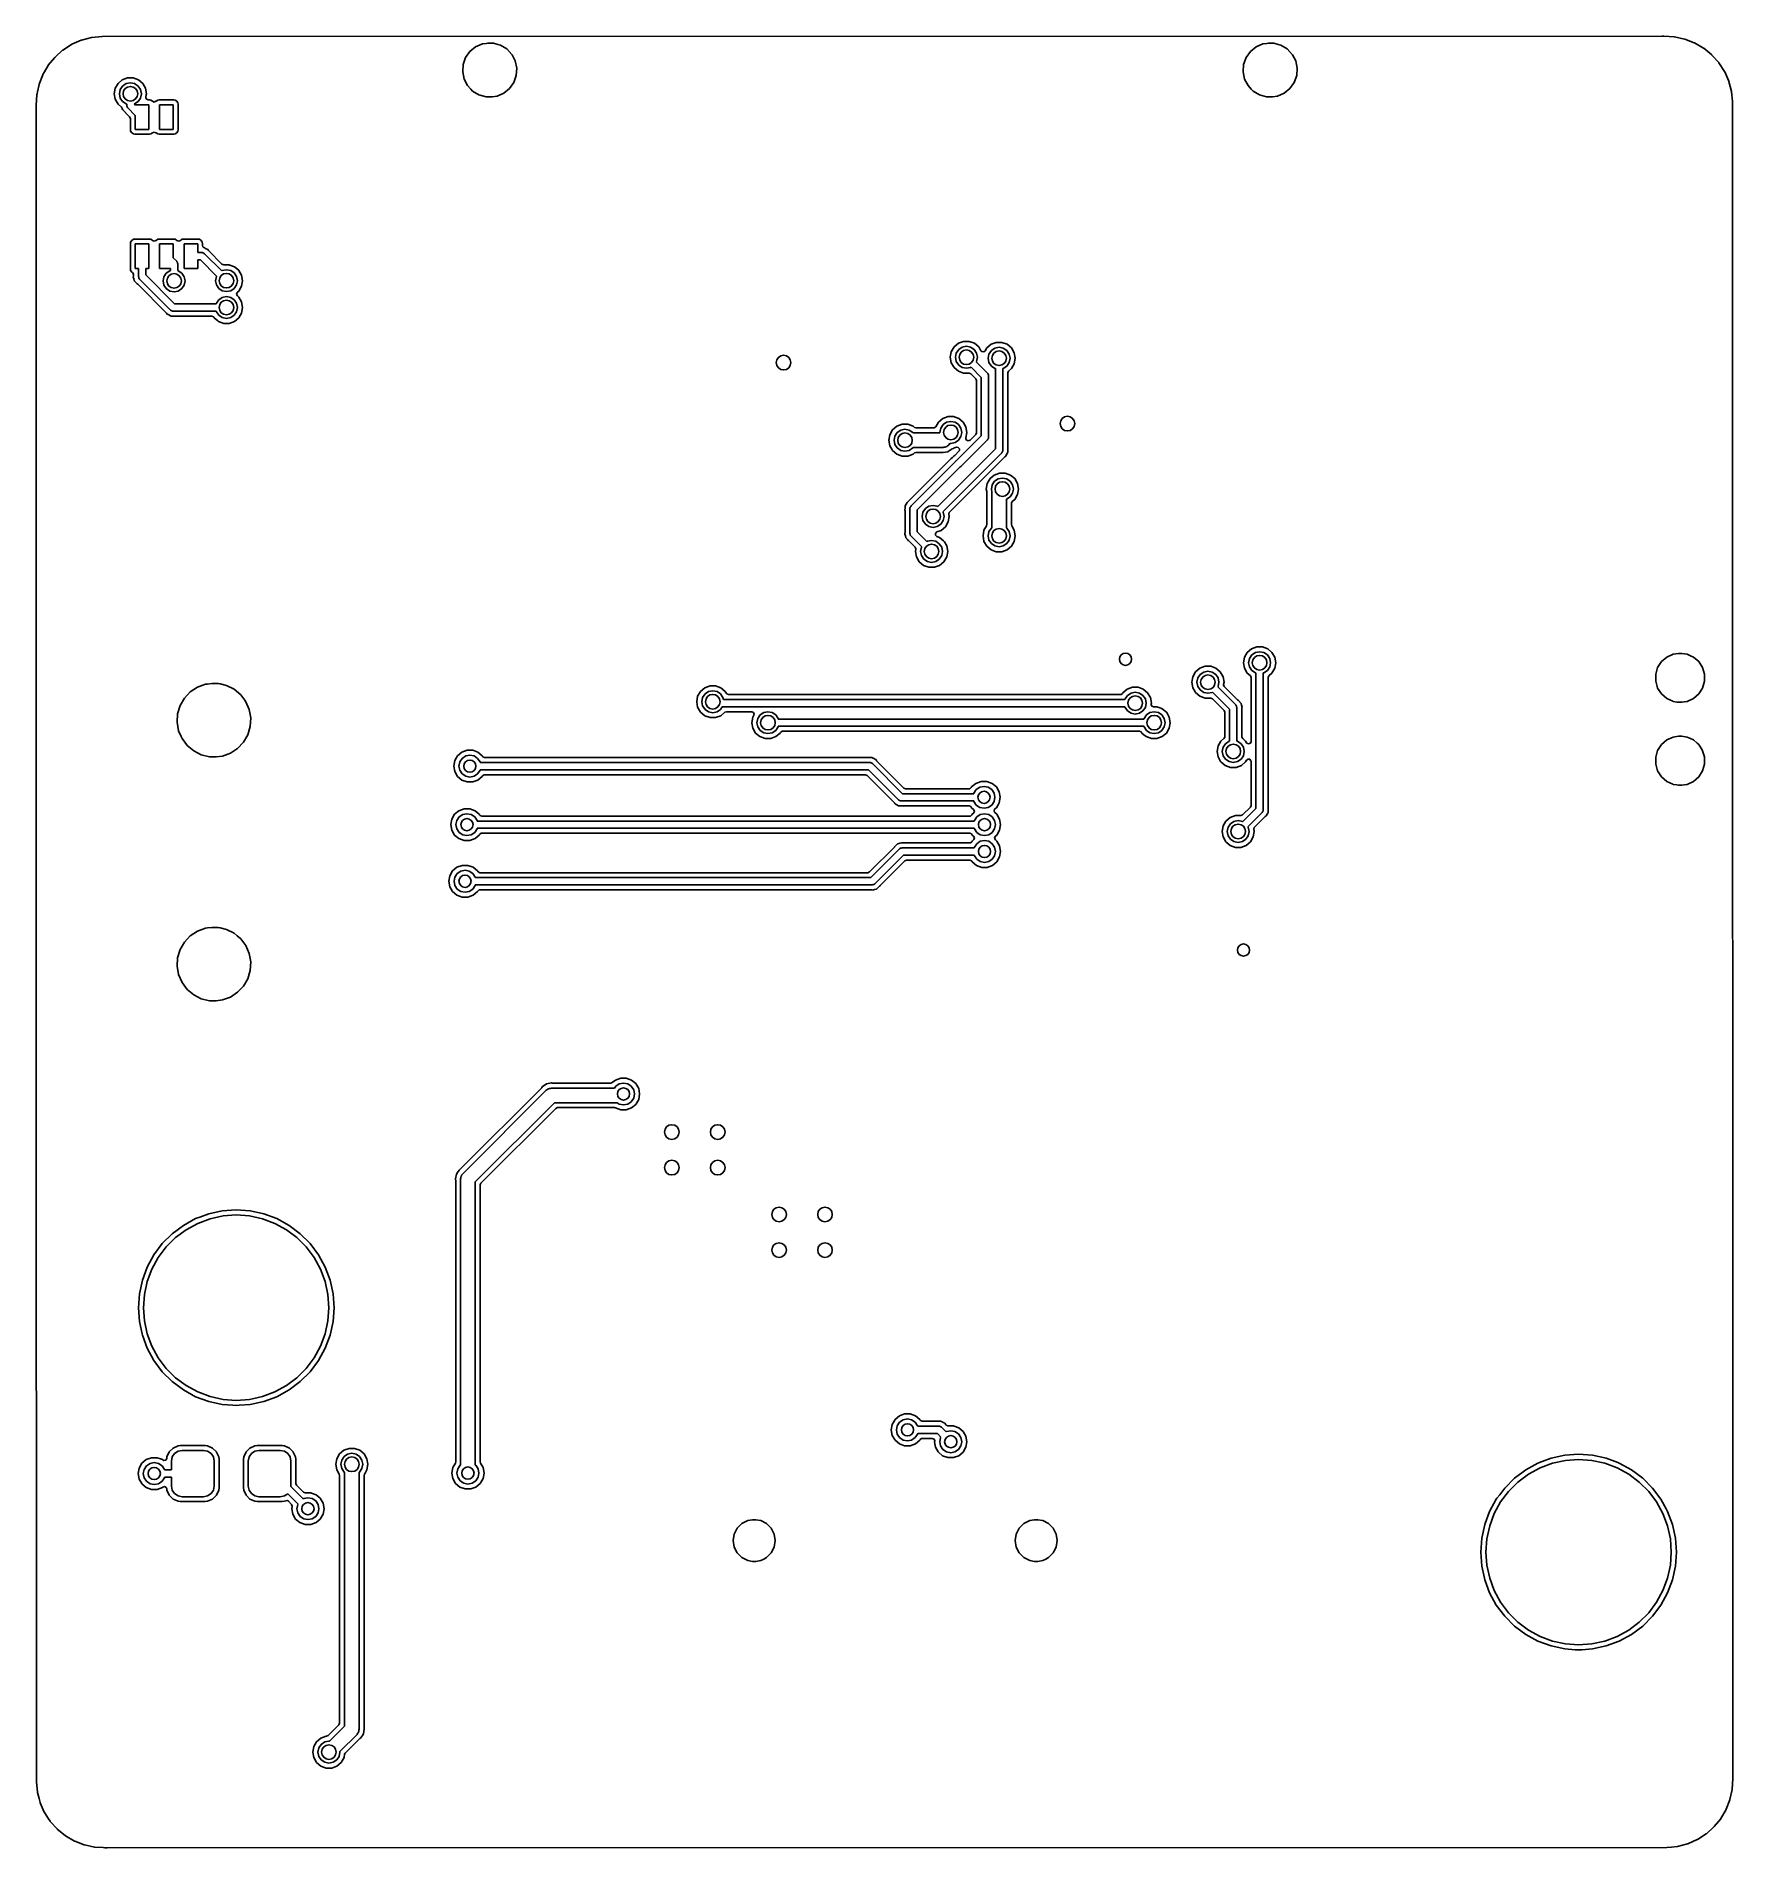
# Model space of a CAD drawing. Extents: x 1.12 to 2.49, y -4.71 to -3.25.
import ezdxf

# ---------------------------------------------------------------- set-up
doc = ezdxf.new("R2010")
doc.units = 0
doc.header["$MEASUREMENT"] = 0
doc.layers.add('BLACK', color=7, linetype='CONTINUOUS')

msp = doc.modelspace()

# ---------------------------------------------------------------- linework, layer by layer
at = {"layer": 'BLACK', "linetype": 'CONTINUOUS'}
for p, q in [((1.13408, -3.26484), (1.14022, -3.25935)), ((1.14022, -3.25935), (1.14046, -3.25917)), ((1.14046, -3.25917), (1.14738, -3.25471)), ((1.14738, -3.25471), (1.14765, -3.25456)), ((1.14765, -3.25456), (1.15518, -3.25124)), ((1.15518, -3.25124), (1.15547, -3.25114)), ((1.15547, -3.25114), (1.16343, -3.24904)), ((1.16343, -3.24904), (1.16373, -3.24898)), ((1.16373, -3.24898), (1.17202, -3.24814)), ((1.17202, -3.24814), (1.17212, -3.24814)), ((1.17212, -3.24814), (2.43107, -3.24803)), ((1.47353, -3.2566), (1.46891, -3.26036)), ((1.479, -3.25423), (1.47353, -3.2566)), ((1.48207, -3.25381), (1.479, -3.25423)), ((1.479, -3.25423), (1.479, -3.25423)), ((1.479, -3.25423), (1.479, -3.25423)), ((1.48342, -3.25362), (1.48207, -3.25381)), ((1.48788, -3.25362), (1.48342, -3.25362)), ((1.48342, -3.25362), (1.48342, -3.25362)), ((1.49145, -3.25462), (1.48788, -3.25362)), ((1.49362, -3.25523), (1.49145, -3.25462)), ((1.49871, -3.25832), (1.49362, -3.25523)), ((1.49871, -3.25833), (1.49871, -3.25832)), ((1.50277, -3.26268), (1.49871, -3.25833)), ((2.10346, -3.2566), (2.09883, -3.26036)), ((2.10892, -3.25423), (2.10346, -3.2566)), ((2.11199, -3.25381), (2.10892, -3.25423)), ((2.10892, -3.25423), (2.10892, -3.25423)), ((2.10892, -3.25423), (2.10892, -3.25423)), ((2.11334, -3.25362), (2.11199, -3.25381)), ((2.1178, -3.25362), (2.11334, -3.25362)), ((2.11334, -3.25362), (2.11334, -3.25362)), ((2.12138, -3.25462), (2.1178, -3.25362)), ((2.12354, -3.25523), (2.12138, -3.25462)), ((2.12863, -3.25832), (2.12354, -3.25523)), ((2.12863, -3.25833), (2.12863, -3.25832)), ((2.1327, -3.26268), (2.12863, -3.25833)), ((2.43107, -3.24803), (2.43128, -3.24805)), ((2.43128, -3.24805), (2.43139, -3.24805)), ((2.43139, -3.24805), (2.43241, -3.24803)), ((2.43139, -3.24805), (2.43139, -3.24805)), ((2.43241, -3.24803), (2.43242, -3.24803)), ((2.43242, -3.24803), (2.43249, -3.24803)), ((2.43249, -3.24803), (2.44083, -3.2485)), ((2.44083, -3.2485), (2.44112, -3.24854)), ((2.44112, -3.24854), (2.44917, -3.25028)), ((2.44917, -3.25028), (2.44946, -3.25037)), ((2.44946, -3.25037), (2.45714, -3.25335)), ((2.45714, -3.25335), (2.45741, -3.25348)), ((2.45741, -3.25348), (2.46453, -3.25762)), ((2.46453, -3.25762), (2.46478, -3.25779)), ((2.46478, -3.25779), (2.47116, -3.263)), ((1.1256, -3.27664), (1.12849, -3.27169)), ((1.12849, -3.27169), (1.12866, -3.27144)), ((1.12866, -3.27144), (1.13387, -3.26506)), ((1.13387, -3.26506), (1.13408, -3.26484)), ((1.46348, -3.27084), (1.46308, -3.27679)), ((1.46548, -3.26523), (1.46348, -3.27084)), ((1.46891, -3.26036), (1.46548, -3.26523)), ((1.46548, -3.26523), (1.46548, -3.26523)), ((1.46891, -3.26036), (1.46891, -3.26036)), ((1.50294, -3.263), (1.50277, -3.26268)), ((1.50552, -3.26797), (1.50294, -3.263)), ((1.50673, -3.2738), (1.50552, -3.26797)), ((1.50652, -3.27679), (1.50673, -3.2738)), ((2.0934, -3.27084), (2.093, -3.27679)), ((2.0954, -3.26523), (2.0934, -3.27084)), ((2.09883, -3.26036), (2.0954, -3.26523)), ((2.0954, -3.26523), (2.0954, -3.26523)), ((2.09883, -3.26036), (2.09883, -3.26036)), ((2.13286, -3.263), (2.1327, -3.26268)), ((2.13544, -3.26797), (2.13286, -3.263)), ((2.13665, -3.2738), (2.13544, -3.26797)), ((2.13624, -3.27975), (2.13665, -3.2738)), ((2.47116, -3.263), (2.47138, -3.26321)), ((2.47138, -3.26321), (2.47687, -3.26935)), ((2.47687, -3.26935), (2.47705, -3.26959)), ((2.47705, -3.26959), (2.48151, -3.27652)), ((1.11989, -3.29287), (1.12114, -3.28705)), ((1.12114, -3.28705), (1.12123, -3.28676)), ((1.12123, -3.28676), (1.12421, -3.27908)), ((1.12421, -3.27908), (1.12434, -3.2788)), ((1.12434, -3.2788), (1.12552, -3.27679)), ((1.12552, -3.27679), (1.1256, -3.27664)), ((1.18491, -3.28612), (1.18265, -3.29004)), ((1.18838, -3.28322), (1.18491, -3.28612)), ((1.18491, -3.28612), (1.18491, -3.28612)), ((1.1867, -3.2911), (1.18862, -3.28822)), ((1.19262, -3.28167), (1.18838, -3.28322)), ((1.18862, -3.28822), (1.19149, -3.2863)), ((1.19149, -3.2863), (1.19488, -3.28563)), ((1.19714, -3.28167), (1.19262, -3.28167)), ((1.19488, -3.28563), (1.19827, -3.2863)), ((1.20139, -3.28322), (1.19714, -3.28167)), ((1.19827, -3.2863), (1.20115, -3.28822)), ((1.20115, -3.28822), (1.20307, -3.2911)), ((1.20485, -3.28612), (1.20139, -3.28322)), ((1.20711, -3.29004), (1.20485, -3.28612)), ((1.20485, -3.28612), (1.20485, -3.28612)), ((1.46308, -3.27679), (1.46429, -3.28262)), ((1.46429, -3.28262), (1.46429, -3.28262)), ((1.46429, -3.28262), (1.46703, -3.28791)), ((1.46703, -3.28791), (1.46958, -3.29064)), ((1.50089, -3.29023), (1.50433, -3.28536)), ((1.50433, -3.28536), (1.50632, -3.27975)), ((1.50632, -3.27975), (1.50652, -3.27679)), ((2.093, -3.27679), (2.09421, -3.28262)), ((2.09421, -3.28262), (2.09421, -3.28262)), ((2.09421, -3.28262), (2.09695, -3.28791)), ((2.09695, -3.28791), (2.0995, -3.29064)), ((2.13081, -3.29023), (2.13425, -3.28536)), ((2.13425, -3.28536), (2.13624, -3.27975)), ((2.48151, -3.27652), (2.48166, -3.27678)), ((2.48166, -3.27678), (2.48498, -3.28432)), ((2.48498, -3.28432), (2.48508, -3.2846)), ((2.48508, -3.2846), (2.48718, -3.29257)), ((1.11889, -3.30373), (1.11936, -3.2954)), ((1.11936, -3.2954), (1.1194, -3.2951)), ((1.1194, -3.2951), (1.11953, -3.29449)), ((1.11953, -3.29449), (1.11989, -3.29287)), ((1.18265, -3.29004), (1.18187, -3.29449)), ((1.18187, -3.29449), (1.18265, -3.29894)), ((1.18265, -3.29894), (1.18491, -3.30285)), ((1.18491, -3.30285), (1.18491, -3.30285)), ((1.18491, -3.30285), (1.18774, -3.30522)), ((1.18602, -3.29449), (1.1867, -3.2911)), ((1.1867, -3.29788), (1.18602, -3.29449)), ((1.18862, -3.30075), (1.1867, -3.29788)), ((1.19149, -3.30267), (1.18862, -3.30075)), ((1.19193, -3.30276), (1.19149, -3.30267)), ((1.19193, -3.30378), (1.19193, -3.30276)), ((1.19827, -3.30267), (1.198, -3.30273)), ((1.198, -3.30273), (1.19882, -3.30354)), ((1.20115, -3.30075), (1.19827, -3.30267)), ((1.19882, -3.30354), (1.19882, -3.30329)), ((1.19882, -3.30329), (1.20984, -3.30329)), ((1.20307, -3.29788), (1.20115, -3.30075)), ((1.20307, -3.2911), (1.20374, -3.29449)), ((1.20374, -3.29449), (1.20307, -3.29788)), ((1.20789, -3.29449), (1.20711, -3.29004)), ((1.20711, -3.29004), (1.20711, -3.29004)), ((1.20711, -3.29004), (1.20711, -3.29004)), ((1.20741, -3.2974), (1.20744, -3.29707)), ((1.20798, -3.29877), (1.20741, -3.2974)), ((1.20744, -3.29707), (1.20774, -3.29536)), ((1.20774, -3.29536), (1.20789, -3.29449)), ((1.20934, -3.29933), (1.20798, -3.29877)), ((1.21023, -3.29933), (1.20934, -3.29933)), ((1.20984, -3.30329), (1.20984, -3.32317)), ((1.21139, -3.29956), (1.21023, -3.29933)), ((1.21023, -3.29933), (1.21023, -3.29933)), ((1.2127, -3.30043), (1.21139, -3.29956)), ((1.21281, -3.30055), (1.2127, -3.30043)), ((1.21417, -3.30111), (1.21281, -3.30055)), ((1.21554, -3.30055), (1.21417, -3.30111)), ((1.21565, -3.30043), (1.21554, -3.30055)), ((1.21696, -3.29956), (1.21565, -3.30043)), ((1.21811, -3.29933), (1.21696, -3.29956)), ((1.21696, -3.29956), (1.21696, -3.29956)), ((1.21696, -3.29956), (1.21696, -3.29956)), ((1.21696, -3.29956), (1.21696, -3.29956)), ((1.22992, -3.29933), (1.21811, -3.29933)), ((1.21811, -3.29933), (1.21811, -3.29933)), ((1.21811, -3.29933), (1.21811, -3.29933)), ((1.2185, -3.32317), (1.2185, -3.30329)), ((1.2185, -3.30329), (1.22953, -3.30329)), ((1.22953, -3.30329), (1.22953, -3.32317)), ((1.23107, -3.29956), (1.22992, -3.29933)), ((1.23238, -3.30043), (1.23107, -3.29956)), ((1.23325, -3.30174), (1.23238, -3.30043)), ((1.23348, -3.3029), (1.23325, -3.30174)), ((1.23325, -3.30174), (1.23325, -3.30174)), ((1.23325, -3.30174), (1.23325, -3.30174)), ((1.23348, -3.32356), (1.23348, -3.3029)), ((1.46958, -3.29064), (1.4711, -3.29227)), ((1.4711, -3.29227), (1.47619, -3.29536)), ((1.47619, -3.29536), (1.48192, -3.29697)), ((1.48192, -3.29697), (1.48192, -3.29697)), ((1.48192, -3.29697), (1.48638, -3.29697)), ((1.48638, -3.29697), (1.48677, -3.29692)), ((1.48677, -3.29692), (1.4908, -3.29636)), ((1.4908, -3.29636), (1.49627, -3.29399)), ((1.49627, -3.29399), (1.50089, -3.29023)), ((2.0995, -3.29064), (2.10102, -3.29227)), ((2.10102, -3.29227), (2.10611, -3.29536)), ((2.10611, -3.29536), (2.11184, -3.29697)), ((2.11184, -3.29697), (2.11184, -3.29697)), ((2.11184, -3.29697), (2.11631, -3.29697)), ((2.11631, -3.29697), (2.11669, -3.29692)), ((2.11669, -3.29692), (2.12073, -3.29636)), ((2.12073, -3.29636), (2.12619, -3.29399)), ((2.12619, -3.29399), (2.13081, -3.29023)), ((2.48718, -3.29257), (2.48723, -3.29287)), ((2.48723, -3.29287), (2.488, -3.30044)), ((2.488, -3.30044), (2.48808, -3.30119)), ((2.48808, -3.30119), (2.48808, -3.30129)), ((2.48808, -3.30129), (2.48819, -4.65272)), ((1.11889, -3.3038), (1.11889, -3.30373)), ((1.11889, -3.30381), (1.11889, -3.3038)), ((1.11892, -3.30483), (1.11889, -3.30381)), ((1.11889, -3.30516), (1.11892, -3.30495)), ((1.1189, -3.43592), (1.11889, -3.30516)), ((1.11892, -3.30495), (1.11892, -3.30483)), ((1.11892, -3.30483), (1.11892, -3.30483)), ((1.18774, -3.30522), (1.18837, -3.30624)), ((1.18837, -3.30624), (1.18858, -3.30709)), ((1.18858, -3.30709), (1.18868, -3.30728)), ((1.18868, -3.30728), (1.18879, -3.30746)), ((1.18879, -3.30746), (1.18983, -3.3085)), ((1.18983, -3.3085), (1.18987, -3.30854)), ((1.18987, -3.30854), (1.19084, -3.30964)), ((1.19084, -3.30964), (1.19103, -3.30977)), ((1.19103, -3.30977), (1.19101, -3.3098)), ((1.19101, -3.3098), (1.19134, -3.31001)), ((1.19134, -3.31001), (1.1943, -3.31297)), ((1.19215, -3.30439), (1.19193, -3.30378)), ((1.19221, -3.30503), (1.19215, -3.30439)), ((1.19258, -3.30556), (1.19221, -3.30503)), ((1.19262, -3.30568), (1.19258, -3.30556)), ((1.19269, -3.30572), (1.19262, -3.30568)), ((1.19279, -3.30587), (1.19269, -3.30572)), ((1.19882, -3.31189), (1.19279, -3.30587)), ((1.1943, -3.31297), (1.19486, -3.31433)), ((1.19486, -3.31433), (1.19486, -3.32356)), ((1.19882, -3.32317), (1.19882, -3.31189)), ((1.19486, -3.32356), (1.19486, -3.32356)), ((1.19486, -3.32356), (1.19509, -3.32471)), ((1.19509, -3.32471), (1.19509, -3.32471)), ((1.19509, -3.32471), (1.19509, -3.32471)), ((1.19509, -3.32471), (1.19509, -3.32471)), ((1.19509, -3.32471), (1.19597, -3.32602)), ((1.19597, -3.32602), (1.19597, -3.32602)), ((1.19597, -3.32602), (1.19728, -3.3269)), ((1.19728, -3.3269), (1.19843, -3.32713)), ((1.19843, -3.32713), (1.21023, -3.32713)), ((1.20984, -3.32317), (1.19882, -3.32317)), ((1.21023, -3.32713), (1.21139, -3.3269)), ((1.21139, -3.3269), (1.2127, -3.32602)), ((1.2127, -3.32602), (1.21281, -3.32591)), ((1.2127, -3.32602), (1.2127, -3.32602)), ((1.21281, -3.32591), (1.21417, -3.32534)), ((1.21417, -3.32534), (1.21554, -3.32591)), ((1.21554, -3.32591), (1.21565, -3.32602)), ((1.21565, -3.32602), (1.21565, -3.32602)), ((1.21565, -3.32602), (1.21696, -3.3269)), ((1.21696, -3.3269), (1.21811, -3.32713)), ((1.21811, -3.32713), (1.22992, -3.32713)), ((1.22953, -3.32317), (1.2185, -3.32317)), ((1.22992, -3.32713), (1.23107, -3.3269)), ((1.23107, -3.3269), (1.23238, -3.32602)), ((1.23238, -3.32602), (1.23325, -3.32471)), ((1.23325, -3.32471), (1.23348, -3.32356)), ((1.19509, -3.41411), (1.19486, -3.41526)), ((1.19486, -3.41526), (1.19486, -3.43592)), ((1.19597, -3.4128), (1.19509, -3.41411)), ((1.19509, -3.41411), (1.19509, -3.41411)), ((1.19727, -3.41192), (1.19597, -3.4128)), ((1.19728, -3.41192), (1.19727, -3.41192)), ((1.19727, -3.41192), (1.19727, -3.41192)), ((1.19843, -3.41169), (1.19728, -3.41192)), ((1.19728, -3.41192), (1.19728, -3.41192)), ((1.21023, -3.41169), (1.19843, -3.41169)), ((1.19843, -3.41169), (1.19843, -3.41169)), ((1.19843, -3.41169), (1.19843, -3.41169)), ((1.19882, -3.43553), (1.19882, -3.41565)), ((1.19882, -3.41565), (1.20984, -3.41565)), ((1.20984, -3.41565), (1.20984, -3.43553)), ((1.21139, -3.41192), (1.21023, -3.41169)), ((1.2127, -3.4128), (1.21139, -3.41192)), ((1.21281, -3.41291), (1.2127, -3.4128)), ((1.21417, -3.41348), (1.21281, -3.41291)), ((1.21554, -3.41291), (1.21417, -3.41348)), ((1.21565, -3.4128), (1.21554, -3.41291)), ((1.21696, -3.41192), (1.21565, -3.4128)), ((1.21811, -3.41169), (1.21696, -3.41192)), ((1.21696, -3.41192), (1.21696, -3.41192)), ((1.21696, -3.41192), (1.21696, -3.41192)), ((1.21696, -3.41192), (1.21696, -3.41192)), ((1.22992, -3.41169), (1.21811, -3.41169)), ((1.21811, -3.41169), (1.21811, -3.41169)), ((1.21811, -3.41169), (1.21811, -3.41169)), ((1.2185, -3.43553), (1.2185, -3.41565)), ((1.2185, -3.41565), (1.22953, -3.41565)), ((1.22953, -3.41565), (1.22953, -3.42693)), ((1.23107, -3.41192), (1.22992, -3.41169)), ((1.23238, -3.4128), (1.23107, -3.41192)), ((1.23249, -3.41291), (1.23238, -3.4128)), ((1.23386, -3.41348), (1.23249, -3.41291)), ((1.23522, -3.41291), (1.23386, -3.41348)), ((1.23534, -3.4128), (1.23522, -3.41291)), ((1.23664, -3.41192), (1.23534, -3.4128)), ((1.23665, -3.41192), (1.23664, -3.41192)), ((1.2378, -3.41169), (1.23665, -3.41192)), ((1.23665, -3.41192), (1.23665, -3.41192)), ((1.23665, -3.41192), (1.23665, -3.41192)), ((1.2496, -3.41169), (1.2378, -3.41169)), ((1.2378, -3.41169), (1.2378, -3.41169)), ((1.2378, -3.41169), (1.2378, -3.41169)), ((1.23819, -3.43553), (1.23819, -3.41565)), ((1.23819, -3.41565), (1.24921, -3.41565)), ((1.24921, -3.41565), (1.24921, -3.42264)), ((1.25076, -3.41192), (1.2496, -3.41169)), ((1.25207, -3.4128), (1.25076, -3.41192)), ((1.25294, -3.41411), (1.25207, -3.4128)), ((1.25317, -3.41526), (1.25294, -3.41411)), ((1.25294, -3.41411), (1.25294, -3.41411)), ((1.25294, -3.41411), (1.25294, -3.41411)), ((1.25317, -3.41685), (1.25317, -3.41526)), ((1.25317, -3.41526), (1.25317, -3.41526)), ((1.25345, -3.41785), (1.25317, -3.41685)), ((1.2543, -3.41848), (1.25345, -3.41785)), ((1.25425, -3.41857), (1.2543, -3.41848)), ((1.25429, -3.41859), (1.25425, -3.41857)), ((1.25456, -3.41867), (1.25429, -3.41859)), ((1.25464, -3.41872), (1.25456, -3.41867)), ((1.25467, -3.41873), (1.25464, -3.41872)), ((1.25487, -3.4188), (1.25467, -3.41873)), ((1.25552, -3.41919), (1.25487, -3.4188)), ((1.25487, -3.4188), (1.25487, -3.4188)), ((1.25613, -3.41955), (1.25552, -3.41919)), ((1.25618, -3.41958), (1.25613, -3.41955)), ((1.25747, -3.42026), (1.25618, -3.41958)), ((1.25799, -3.421), (1.25747, -3.42026)), ((1.25747, -3.42026), (1.25747, -3.42026)), ((1.22953, -3.42693), (1.23225, -3.42965)), ((1.23225, -3.42965), (1.23235, -3.4298)), ((1.23235, -3.4298), (1.23242, -3.42984)), ((1.23242, -3.42984), (1.23247, -3.42996)), ((1.23247, -3.42996), (1.23284, -3.43049)), ((1.23284, -3.43049), (1.23289, -3.43113)), ((1.23289, -3.43113), (1.23311, -3.43173)), ((1.23311, -3.43173), (1.23311, -3.4372)), ((1.24921, -3.42264), (1.25276, -3.42264)), ((1.25153, -3.42854), (1.24921, -3.42854)), ((1.24921, -3.42854), (1.24921, -3.43553)), ((1.2645, -3.44152), (1.25153, -3.42854)), ((1.25276, -3.42264), (1.25294, -3.42267)), ((1.25294, -3.42267), (1.25301, -3.42265)), ((1.25301, -3.42265), (1.25313, -3.4227)), ((1.25313, -3.4227), (1.25377, -3.42282)), ((1.25377, -3.42282), (1.25426, -3.42323)), ((1.25426, -3.42323), (1.25484, -3.4235)), ((1.25484, -3.4235), (1.26868, -3.43734)), ((1.25821, -3.42127), (1.25799, -3.421)), ((1.26883, -3.4319), (1.25821, -3.42127)), ((1.2702, -3.43246), (1.26883, -3.4319)), ((1.2747, -3.43246), (1.2702, -3.43246)), ((1.27528, -3.43267), (1.2747, -3.43246)), ((1.27895, -3.43401), (1.27528, -3.43267)), ((1.28123, -3.43592), (1.27895, -3.43401)), ((1.11892, -3.57402), (1.1189, -3.43592)), ((1.19486, -3.43592), (1.19509, -3.43708)), ((1.19486, -3.43592), (1.19486, -3.43592)), ((1.19509, -3.43708), (1.19509, -3.43708)), ((1.19509, -3.43708), (1.19509, -3.43708)), ((1.19509, -3.43708), (1.19509, -3.43708)), ((1.19509, -3.43708), (1.19597, -3.43838)), ((1.19597, -3.43838), (1.19597, -3.43838)), ((1.19597, -3.43838), (1.19597, -3.43838)), ((1.19597, -3.43838), (1.19656, -3.43878)), ((1.19656, -3.43878), (1.19738, -3.44001)), ((1.19739, -3.44146), (1.19723, -3.44234)), ((1.19723, -3.44234), (1.19766, -3.44374)), ((1.19738, -3.44001), (1.19742, -3.44039)), ((1.19742, -3.44111), (1.19739, -3.44146)), ((1.19742, -3.44039), (1.19742, -3.44111)), ((1.19766, -3.44374), (1.19768, -3.4438)), ((1.19768, -3.4438), (1.19803, -3.44522)), ((1.19803, -3.44522), (1.19813, -3.44541)), ((1.19813, -3.44541), (1.19824, -3.44559)), ((1.19824, -3.44559), (1.19928, -3.44663)), ((1.20138, -3.43553), (1.19882, -3.43553)), ((1.19928, -3.44663), (1.19932, -3.44667)), ((1.19932, -3.44667), (1.20029, -3.44777)), ((1.20029, -3.44777), (1.20048, -3.4479)), ((1.20048, -3.4479), (1.20046, -3.44793)), ((1.20046, -3.44793), (1.20079, -3.44814)), ((1.20079, -3.44814), (1.2239, -3.47125)), ((1.20138, -3.44191), (1.20138, -3.43553)), ((1.2016, -3.44252), (1.20138, -3.44191)), ((1.20165, -3.44316), (1.2016, -3.44252)), ((1.20202, -3.44369), (1.20165, -3.44316)), ((1.20207, -3.44381), (1.20202, -3.44369)), ((1.20214, -3.44385), (1.20207, -3.44381)), ((1.20224, -3.444), (1.20214, -3.44385)), ((1.22726, -3.46902), (1.20224, -3.444)), ((1.20984, -3.43553), (1.20728, -3.43553)), ((1.20728, -3.43553), (1.20728, -3.44069)), ((1.20728, -3.44069), (1.23057, -3.46398)), ((1.22721, -3.43553), (1.2185, -3.43553)), ((1.2213, -3.44547), (1.22198, -3.44208)), ((1.22198, -3.44886), (1.2213, -3.44547)), ((1.22198, -3.44208), (1.2239, -3.4392)), ((1.2239, -3.45173), (1.22198, -3.44886)), ((1.2239, -3.4392), (1.22677, -3.43728)), ((1.22677, -3.43728), (1.22721, -3.4372)), ((1.22721, -3.4372), (1.22721, -3.43553)), ((1.23311, -3.4372), (1.23355, -3.43728)), ((1.23355, -3.43728), (1.23642, -3.4392)), ((1.23642, -3.4392), (1.23834, -3.44208)), ((1.23834, -3.44886), (1.23642, -3.45173)), ((1.24921, -3.43553), (1.23819, -3.43553)), ((1.23834, -3.44208), (1.23902, -3.44547)), ((1.23902, -3.44547), (1.23834, -3.44886)), ((1.26358, -3.44528), (1.26426, -3.44189)), ((1.26426, -3.44867), (1.26358, -3.44528)), ((1.26426, -3.44189), (1.2645, -3.44152)), ((1.26618, -3.45154), (1.26426, -3.44867)), ((1.26868, -3.43734), (1.26905, -3.43709)), ((1.26905, -3.43709), (1.27244, -3.43642)), ((1.27244, -3.43642), (1.27583, -3.43709)), ((1.27583, -3.43709), (1.2787, -3.43901)), ((1.2787, -3.43901), (1.28062, -3.44189)), ((1.28062, -3.44867), (1.2787, -3.45154)), ((1.28062, -3.44189), (1.2813, -3.44528)), ((1.2813, -3.44528), (1.28062, -3.44867)), ((1.28241, -3.43691), (1.28123, -3.43592)), ((1.2825, -3.43708), (1.28241, -3.43691)), ((1.28241, -3.45364), (1.28467, -3.44973)), ((1.28467, -3.44082), (1.2825, -3.43708)), ((1.28545, -3.44528), (1.28467, -3.44082)), ((1.28467, -3.44082), (1.28467, -3.44082)), ((1.28467, -3.44082), (1.28467, -3.44082)), ((1.28467, -3.44973), (1.28545, -3.44528)), ((1.22677, -3.45365), (1.2239, -3.45173)), ((1.23016, -3.45433), (1.22677, -3.45365)), ((1.23355, -3.45365), (1.23016, -3.45433)), ((1.23057, -3.46398), (1.26417, -3.46398)), ((1.23642, -3.45173), (1.23355, -3.45365)), ((1.26417, -3.46398), (1.26426, -3.46354)), ((1.26426, -3.46354), (1.26618, -3.46067)), ((1.26905, -3.45346), (1.26618, -3.45154)), ((1.26618, -3.46067), (1.26905, -3.45875)), ((1.27244, -3.45413), (1.26905, -3.45346)), ((1.26905, -3.45875), (1.27244, -3.45807)), ((1.27583, -3.45346), (1.27244, -3.45413)), ((1.27244, -3.45807), (1.27583, -3.45875)), ((1.2787, -3.45154), (1.27583, -3.45346)), ((1.27583, -3.45875), (1.2787, -3.46067)), ((1.2787, -3.46067), (1.28062, -3.46354)), ((1.28055, -3.45627), (1.281, -3.45486)), ((1.28124, -3.45758), (1.28055, -3.45627)), ((1.28062, -3.46354), (1.2813, -3.46693)), ((1.281, -3.45486), (1.28124, -3.45462)), ((1.28124, -3.45462), (1.28241, -3.45364)), ((1.28184, -3.45809), (1.28124, -3.45758)), ((1.28241, -3.45856), (1.28184, -3.45809)), ((1.28467, -3.46248), (1.28241, -3.45856)), ((1.28545, -3.46693), (1.28467, -3.46248)), ((1.28467, -3.46248), (1.28467, -3.46248)), ((1.28467, -3.46248), (1.28467, -3.46248)), ((1.2239, -3.47125), (1.22412, -3.47151)), ((1.22412, -3.47151), (1.22463, -3.47226)), ((1.22463, -3.47226), (1.22463, -3.47226)), ((1.22463, -3.47226), (1.22536, -3.47264)), ((1.22536, -3.47264), (1.22593, -3.47294)), ((1.22593, -3.47294), (1.22598, -3.47296)), ((1.22598, -3.47296), (1.22723, -3.47372)), ((1.22723, -3.47372), (1.22723, -3.47372)), ((1.22723, -3.47372), (1.22744, -3.47379)), ((1.22785, -3.46929), (1.22726, -3.46902)), ((1.22744, -3.47379), (1.22765, -3.47384)), ((1.22765, -3.47384), (1.22765, -3.47384)), ((1.22765, -3.47384), (1.22911, -3.47384)), ((1.22834, -3.4697), (1.22785, -3.46929)), ((1.22897, -3.46982), (1.22834, -3.4697)), ((1.22909, -3.46987), (1.22897, -3.46982)), ((1.22917, -3.46985), (1.22909, -3.46987)), ((1.22911, -3.47384), (1.22917, -3.47384)), ((1.22935, -3.46988), (1.22917, -3.46985)), ((1.22917, -3.47384), (1.23032, -3.47391)), ((1.26417, -3.46988), (1.22935, -3.46988)), ((1.23032, -3.47391), (1.23063, -3.47393)), ((1.23063, -3.47393), (1.23086, -3.47389)), ((1.23063, -3.47393), (1.23063, -3.47393)), ((1.23063, -3.47393), (1.23063, -3.47393)), ((1.23086, -3.47389), (1.23087, -3.47392)), ((1.23087, -3.47392), (1.23125, -3.47384)), ((1.23125, -3.47384), (1.26052, -3.47384)), ((1.26052, -3.47384), (1.26188, -3.4744)), ((1.26188, -3.4744), (1.26219, -3.4748)), ((1.26219, -3.4748), (1.26247, -3.47529)), ((1.26247, -3.47529), (1.26247, -3.47529)), ((1.26247, -3.47529), (1.26545, -3.4778)), ((1.26426, -3.47032), (1.26417, -3.46988)), ((1.26618, -3.47319), (1.26426, -3.47032)), ((1.26545, -3.4778), (1.26593, -3.4782)), ((1.26593, -3.4782), (1.27018, -3.47974)), ((1.26905, -3.47511), (1.26618, -3.47319)), ((1.27244, -3.47579), (1.26905, -3.47511)), ((1.27583, -3.47511), (1.27244, -3.47579)), ((1.2747, -3.47974), (1.27895, -3.4782)), ((1.2787, -3.47319), (1.27583, -3.47511)), ((1.28062, -3.47032), (1.2787, -3.47319)), ((1.27895, -3.4782), (1.28241, -3.47529)), ((1.2813, -3.46693), (1.28062, -3.47032)), ((1.28241, -3.47529), (1.28467, -3.47138)), ((1.28467, -3.47138), (1.28545, -3.46693)), ((1.27018, -3.47974), (1.27018, -3.47974)), ((1.27018, -3.47974), (1.2747, -3.47974)), ((1.2747, -3.47974), (1.2747, -3.47974)), ((1.85746, -3.50266), (1.85667, -3.50711)), ((1.85667, -3.50711), (1.85746, -3.51156)), ((1.85972, -3.49874), (1.85746, -3.50266)), ((1.86318, -3.49584), (1.85972, -3.49874)), ((1.85972, -3.49874), (1.85972, -3.49874)), ((1.86083, -3.50711), (1.8615, -3.50372)), ((1.8615, -3.5105), (1.86083, -3.50711)), ((1.8615, -3.50372), (1.86342, -3.50084)), ((1.86743, -3.49429), (1.86318, -3.49584)), ((1.86342, -3.50084), (1.8663, -3.49892)), ((1.8663, -3.49892), (1.86969, -3.49825)), ((1.87194, -3.49429), (1.86743, -3.49429)), ((1.86969, -3.49825), (1.87307, -3.49892)), ((1.87619, -3.49584), (1.87194, -3.49429)), ((1.87307, -3.49892), (1.87595, -3.50084)), ((1.87595, -3.50084), (1.87787, -3.50372)), ((1.87965, -3.49874), (1.87619, -3.49584)), ((1.87787, -3.50372), (1.87854, -3.50711)), ((1.87854, -3.50711), (1.87787, -3.5105)), ((1.88142, -3.50181), (1.87965, -3.49874)), ((1.87965, -3.49874), (1.87965, -3.49874)), ((1.88213, -3.50252), (1.88142, -3.50181)), ((1.88359, -3.50271), (1.88213, -3.50252)), ((1.88477, -3.50181), (1.88359, -3.50271)), ((1.88609, -3.49951), (1.88477, -3.50181)), ((1.88956, -3.4966), (1.88609, -3.49951)), ((1.88609, -3.49951), (1.88609, -3.49951)), ((1.8872, -3.50787), (1.88788, -3.50448)), ((1.88788, -3.51126), (1.8872, -3.50787)), ((1.88788, -3.50448), (1.8898, -3.50161)), ((1.8938, -3.49506), (1.88956, -3.4966)), ((1.8898, -3.50161), (1.89267, -3.49969)), ((1.89267, -3.49969), (1.89606, -3.49902)), ((1.89832, -3.49506), (1.8938, -3.49506)), ((1.89606, -3.49902), (1.89945, -3.49969)), ((1.90257, -3.4966), (1.89832, -3.49506)), ((1.89945, -3.49969), (1.90233, -3.50161)), ((1.90233, -3.50161), (1.90425, -3.50448)), ((1.90603, -3.49951), (1.90257, -3.4966)), ((1.90425, -3.50448), (1.90492, -3.50787)), ((1.90492, -3.50787), (1.90425, -3.51126)), ((1.90829, -3.50342), (1.90603, -3.49951)), ((1.90603, -3.49951), (1.90603, -3.49951)), ((1.90908, -3.50787), (1.90829, -3.50342)), ((1.90829, -3.50342), (1.90829, -3.50342)), ((1.90829, -3.50342), (1.90829, -3.50342)), ((1.90829, -3.51232), (1.90908, -3.50787)), ((1.85746, -3.51156), (1.85972, -3.51547)), ((1.85972, -3.51547), (1.85972, -3.51547)), ((1.85972, -3.51547), (1.86318, -3.51838)), ((1.86342, -3.51337), (1.8615, -3.5105)), ((1.86318, -3.51838), (1.86743, -3.51992)), ((1.8663, -3.51529), (1.86342, -3.51337)), ((1.86969, -3.51596), (1.8663, -3.51529)), ((1.86743, -3.51992), (1.86743, -3.51992)), ((1.86743, -3.51992), (1.87193, -3.51992)), ((1.87307, -3.51529), (1.86969, -3.51596)), ((1.87193, -3.51992), (1.87329, -3.52049)), ((1.87345, -3.51504), (1.87307, -3.51529)), ((1.87329, -3.52049), (1.87717, -3.52436)), ((1.88169, -3.52329), (1.87345, -3.51504)), ((1.87787, -3.5105), (1.87762, -3.51087)), ((1.87762, -3.51087), (1.88673, -3.51998)), ((1.88673, -3.51998), (1.88684, -3.52013)), ((1.88684, -3.52013), (1.88691, -3.52017)), ((1.88691, -3.52017), (1.88695, -3.52029)), ((1.88695, -3.52029), (1.88732, -3.52082)), ((1.88732, -3.52082), (1.88738, -3.52146)), ((1.88738, -3.52146), (1.8876, -3.52207)), ((1.8876, -3.52207), (1.8876, -3.57165)), ((1.8898, -3.51414), (1.88788, -3.51126)), ((1.89267, -3.51606), (1.8898, -3.51414)), ((1.89311, -3.51614), (1.89267, -3.51606)), ((1.89311, -3.58099), (1.89311, -3.51614)), ((1.89945, -3.51606), (1.89902, -3.51614)), ((1.89902, -3.51614), (1.89902, -3.58221)), ((1.90233, -3.51414), (1.89945, -3.51606)), ((1.90425, -3.51126), (1.90233, -3.51414)), ((1.90297, -3.5197), (1.90354, -3.51834)), ((1.90297, -3.58032), (1.90297, -3.5197)), ((1.90354, -3.51834), (1.90366, -3.51823)), ((1.90366, -3.51823), (1.90603, -3.51624)), ((1.90603, -3.51624), (1.90829, -3.51232)), ((1.90603, -3.51624), (1.90603, -3.51624)), ((1.90603, -3.51624), (1.90603, -3.51624)), ((1.87717, -3.52436), (1.87774, -3.52573)), ((1.87774, -3.52573), (1.87774, -3.56799)), ((1.88169, -3.57043), (1.88169, -3.52329)), ((1.81011, -3.56565), (1.80785, -3.56957)), ((1.81357, -3.56275), (1.81011, -3.56565)), ((1.81011, -3.56565), (1.81011, -3.56565)), ((1.81782, -3.5612), (1.81357, -3.56275)), ((1.81381, -3.56775), (1.81669, -3.56583)), ((1.81669, -3.56583), (1.82008, -3.56516)), ((1.82234, -3.5612), (1.81782, -3.5612)), ((1.82008, -3.56516), (1.82347, -3.56583)), ((1.82659, -3.56275), (1.82234, -3.5612)), ((1.82347, -3.56583), (1.82634, -3.56775)), ((1.82772, -3.5637), (1.82659, -3.56275)), ((1.82896, -3.56415), (1.82772, -3.5637)), ((1.84323, -3.56415), (1.82896, -3.56415)), ((1.84373, -3.56409), (1.84323, -3.56415)), ((1.8449, -3.56319), (1.84373, -3.56409)), ((1.84712, -3.55935), (1.8449, -3.56319)), ((1.85058, -3.55645), (1.84712, -3.55935)), ((1.84712, -3.55935), (1.84712, -3.55935)), ((1.84823, -3.56772), (1.8489, -3.56433)), ((1.8489, -3.56433), (1.85082, -3.56145)), ((1.85483, -3.5549), (1.85058, -3.55645)), ((1.85082, -3.56145), (1.8537, -3.55953)), ((1.8537, -3.55953), (1.85709, -3.55886)), ((1.85935, -3.5549), (1.85483, -3.5549)), ((1.85709, -3.55886), (1.86048, -3.55953)), ((1.86359, -3.55645), (1.85935, -3.5549)), ((1.86048, -3.55953), (1.86335, -3.56145)), ((1.86335, -3.56145), (1.86527, -3.56433)), ((1.86705, -3.55935), (1.86359, -3.55645)), ((1.86527, -3.56433), (1.86594, -3.56772)), ((1.86931, -3.56327), (1.86705, -3.55935)), ((1.86705, -3.55935), (1.86705, -3.55935)), ((1.8701, -3.56772), (1.86931, -3.56327)), ((1.86931, -3.56327), (1.86931, -3.56327)), ((1.86931, -3.56327), (1.86931, -3.56327)), ((1.11893, -3.76929), (1.11892, -3.57402)), ((1.80785, -3.56957), (1.80707, -3.57402)), ((1.80707, -3.57402), (1.80785, -3.57847)), ((1.80785, -3.57847), (1.80939, -3.58113)), ((1.80939, -3.58113), (1.81011, -3.58238)), ((1.81122, -3.57402), (1.81189, -3.57063)), ((1.81189, -3.57741), (1.81122, -3.57402)), ((1.81189, -3.57063), (1.81381, -3.56775)), ((1.81381, -3.58028), (1.81189, -3.57741)), ((1.81669, -3.5822), (1.81381, -3.58028)), ((1.82634, -3.58028), (1.82347, -3.5822)), ((1.82634, -3.56775), (1.82658, -3.56811)), ((1.82658, -3.57992), (1.82634, -3.58028)), ((1.82658, -3.56811), (1.84831, -3.56811)), ((1.85079, -3.57992), (1.82658, -3.57992)), ((1.84653, -3.62757), (1.89311, -3.58099)), ((1.84831, -3.56811), (1.84823, -3.56772)), ((1.85154, -3.57972), (1.85079, -3.57992)), ((1.85232, -3.57972), (1.85154, -3.57972)), ((1.85299, -3.57933), (1.85232, -3.57972)), ((1.85374, -3.57913), (1.85299, -3.57933)), ((1.85429, -3.57858), (1.85374, -3.57913)), ((1.85496, -3.57819), (1.85429, -3.57858)), ((1.85666, -3.57649), (1.85496, -3.57819)), ((1.85602, -3.58238), (1.8579, -3.58113)), ((1.85709, -3.57657), (1.85666, -3.57649)), ((1.86048, -3.5759), (1.85709, -3.57657)), ((1.8579, -3.58113), (1.85793, -3.5811)), ((1.8579, -3.58113), (1.8579, -3.58113)), ((1.8579, -3.58113), (1.8579, -3.58113)), ((1.85793, -3.5811), (1.85797, -3.58108)), ((1.85797, -3.58108), (1.85806, -3.58102)), ((1.85806, -3.58102), (1.85807, -3.58104)), ((1.85807, -3.58104), (1.85918, -3.58058)), ((1.85918, -3.58056), (1.85925, -3.58055)), ((1.85918, -3.58058), (1.85918, -3.58056)), ((1.85925, -3.58055), (1.85929, -3.58053)), ((1.85929, -3.58053), (1.85935, -3.58053)), ((1.85935, -3.58053), (1.86162, -3.5797)), ((1.85935, -3.58053), (1.85935, -3.58053)), ((1.86335, -3.57398), (1.86048, -3.5759)), ((1.86162, -3.5797), (1.8631, -3.57977)), ((1.86189, -3.59023), (1.88169, -3.57043)), ((1.8631, -3.57977), (1.8641, -3.58086)), ((1.86527, -3.57111), (1.86335, -3.57398)), ((1.8641, -3.58086), (1.86403, -3.58233)), ((1.86594, -3.56772), (1.86527, -3.57111)), ((1.88673, -3.57374), (1.86547, -3.595)), ((1.86927, -3.5726), (1.8693, -3.57227)), ((1.86983, -3.57397), (1.86927, -3.5726)), ((1.8693, -3.57227), (1.86931, -3.57217)), ((1.86931, -3.57217), (1.8701, -3.56772)), ((1.86931, -3.57217), (1.86931, -3.57217)), ((1.8712, -3.57453), (1.86983, -3.57397)), ((1.87256, -3.57397), (1.8712, -3.57453)), ((1.87717, -3.56936), (1.87256, -3.57397)), ((1.87774, -3.56799), (1.87717, -3.56936)), ((1.88701, -3.57316), (1.88673, -3.57374)), ((1.88742, -3.57266), (1.88701, -3.57316)), ((1.88753, -3.57203), (1.88742, -3.57266)), ((1.88759, -3.57191), (1.88753, -3.57203)), ((1.8876, -3.57165), (1.88757, -3.57183)), ((1.88757, -3.57183), (1.88759, -3.57191)), ((1.90305, -3.58069), (1.90297, -3.58032)), ((1.90301, -3.58183), (1.90306, -3.58093)), ((1.90302, -3.5807), (1.90305, -3.58069)), ((1.90306, -3.58093), (1.90302, -3.5807)), ((1.90306, -3.58093), (1.90306, -3.58093)), ((1.81011, -3.58238), (1.81357, -3.58529)), ((1.81357, -3.58529), (1.81782, -3.58683)), ((1.82008, -3.58287), (1.81669, -3.5822)), ((1.81782, -3.58683), (1.81782, -3.58683)), ((1.81782, -3.58683), (1.82234, -3.58683)), ((1.82347, -3.5822), (1.82008, -3.58287)), ((1.82234, -3.58683), (1.82659, -3.58529)), ((1.82234, -3.58683), (1.82234, -3.58683)), ((1.85686, -3.58937), (1.82271, -3.62353)), ((1.82494, -3.62689), (1.861, -3.59083)), ((1.82659, -3.58529), (1.82758, -3.58445)), ((1.82758, -3.58445), (1.82772, -3.58433)), ((1.82772, -3.58433), (1.82896, -3.58388)), ((1.82896, -3.58388), (1.84963, -3.58388)), ((1.86459, -3.59559), (1.82998, -3.6302)), ((1.84963, -3.58388), (1.85, -3.58392)), ((1.85, -3.58392), (1.85079, -3.58407)), ((1.89815, -3.5843), (1.85071, -3.63174)), ((1.85079, -3.58407), (1.85464, -3.58331)), ((1.85079, -3.58407), (1.85079, -3.58407)), ((1.85079, -3.58407), (1.85079, -3.58407)), ((1.85464, -3.58331), (1.85602, -3.58238)), ((1.85464, -3.58331), (1.85464, -3.58331)), ((1.85464, -3.58331), (1.85464, -3.58331)), ((1.85601, -3.63204), (1.90038, -3.58767)), ((1.85707, -3.58904), (1.85686, -3.58937)), ((1.8571, -3.58906), (1.85707, -3.58904)), ((1.85723, -3.58887), (1.8571, -3.58906)), ((1.85833, -3.5879), (1.85723, -3.58887)), ((1.85837, -3.58786), (1.85833, -3.5879)), ((1.85941, -3.58682), (1.85837, -3.58786)), ((1.85959, -3.58671), (1.85941, -3.58682)), ((1.8598, -3.5866), (1.85959, -3.58671)), ((1.86027, -3.58626), (1.8598, -3.5866)), ((1.86365, -3.58288), (1.86027, -3.58626)), ((1.861, -3.59083), (1.86115, -3.59072)), ((1.86115, -3.59072), (1.86119, -3.59065)), ((1.86119, -3.59065), (1.86131, -3.59061)), ((1.86131, -3.59061), (1.86184, -3.59024)), ((1.86184, -3.59024), (1.86189, -3.59023)), ((1.86403, -3.58233), (1.86365, -3.58288)), ((1.86463, -3.59559), (1.86459, -3.59559)), ((1.86516, -3.59522), (1.86463, -3.59559)), ((1.86528, -3.59518), (1.86516, -3.59522)), ((1.86532, -3.59511), (1.86528, -3.59518)), ((1.86547, -3.595), (1.86532, -3.59511)), ((1.89842, -3.58372), (1.89815, -3.5843)), ((1.89884, -3.58322), (1.89842, -3.58372)), ((1.89895, -3.58259), (1.89884, -3.58322)), ((1.899, -3.58247), (1.89895, -3.58259)), ((1.89902, -3.58221), (1.89898, -3.58239)), ((1.89898, -3.58239), (1.899, -3.58247)), ((1.90038, -3.58767), (1.90065, -3.58744)), ((1.90065, -3.58744), (1.90139, -3.58693)), ((1.90139, -3.58693), (1.90207, -3.58563)), ((1.90207, -3.58563), (1.9021, -3.58558)), ((1.9021, -3.58558), (1.90286, -3.58433)), ((1.90286, -3.58433), (1.90292, -3.58412)), ((1.90286, -3.58433), (1.90286, -3.58433)), ((1.90286, -3.58433), (1.90286, -3.58433)), ((1.90292, -3.58412), (1.90297, -3.58392)), ((1.90297, -3.58239), (1.90301, -3.58183)), ((1.90297, -3.58245), (1.90297, -3.58239)), ((1.90297, -3.58392), (1.90297, -3.58245)), ((1.88644, -3.60895), (1.88566, -3.61341)), ((1.8887, -3.60504), (1.88644, -3.60895)), ((1.89216, -3.60214), (1.8887, -3.60504)), ((1.8887, -3.60504), (1.8887, -3.60504)), ((1.88981, -3.61341), (1.89049, -3.61002)), ((1.89049, -3.61002), (1.89241, -3.60714)), ((1.89641, -3.60059), (1.89216, -3.60214)), ((1.89241, -3.60714), (1.89528, -3.60522)), ((1.89528, -3.60522), (1.89867, -3.60455)), ((1.90093, -3.60059), (1.89641, -3.60059)), ((1.89867, -3.60455), (1.90206, -3.60522)), ((1.90518, -3.60214), (1.90093, -3.60059)), ((1.90206, -3.60522), (1.90493, -3.60714)), ((1.90493, -3.60714), (1.90686, -3.61002)), ((1.90864, -3.60504), (1.90518, -3.60214)), ((1.90686, -3.61002), (1.90753, -3.61341)), ((1.9109, -3.60895), (1.90864, -3.60504)), ((1.90864, -3.60504), (1.90864, -3.60504)), ((1.91168, -3.61341), (1.9109, -3.60895)), ((1.9109, -3.60895), (1.9109, -3.60895)), ((1.9109, -3.60895), (1.9109, -3.60895)), ((1.8217, -3.62426), (1.82102, -3.62556)), ((1.82244, -3.62375), (1.8217, -3.62426)), ((1.8217, -3.62426), (1.8217, -3.62426)), ((1.82271, -3.62353), (1.82244, -3.62375)), ((1.88566, -3.61341), (1.886, -3.61536)), ((1.886, -3.61536), (1.886, -3.61582)), ((1.886, -3.61582), (1.88601, -3.61582)), ((1.88601, -3.61582), (1.88601, -3.61601)), ((1.88601, -3.61601), (1.88616, -3.6168)), ((1.88616, -3.6168), (1.8862, -3.61717)), ((1.8862, -3.61717), (1.8862, -3.64212)), ((1.89026, -3.61564), (1.88981, -3.61341)), ((1.89016, -3.61601), (1.89026, -3.61564)), ((1.89016, -3.64468), (1.89016, -3.61601)), ((1.90206, -3.62159), (1.90197, -3.62161)), ((1.90197, -3.62161), (1.90197, -3.64468)), ((1.90493, -3.61967), (1.90206, -3.62159)), ((1.90686, -3.6168), (1.90493, -3.61967)), ((1.90593, -3.62495), (1.90649, -3.62358)), ((1.90593, -3.64212), (1.90593, -3.62495)), ((1.90649, -3.62358), (1.90661, -3.62347)), ((1.90661, -3.62347), (1.90864, -3.62177)), ((1.90753, -3.61341), (1.90686, -3.6168)), ((1.90864, -3.62177), (1.9109, -3.61786)), ((1.9109, -3.61786), (1.91168, -3.61341)), ((1.82011, -3.6288), (1.82003, -3.63026)), ((1.82003, -3.63026), (1.82007, -3.63049)), ((1.82007, -3.63049), (1.82003, -3.6305)), ((1.82003, -3.6305), (1.82012, -3.63088)), ((1.82012, -3.62874), (1.82011, -3.6288)), ((1.82017, -3.62707), (1.82012, -3.62728)), ((1.82012, -3.62728), (1.82012, -3.62874)), ((1.82012, -3.63088), (1.82012, -3.64849)), ((1.82023, -3.62686), (1.82017, -3.62707)), ((1.82099, -3.62561), (1.82023, -3.62686)), ((1.82102, -3.62556), (1.82099, -3.62561)), ((1.82407, -3.62898), (1.8241, -3.6288)), ((1.82407, -3.64929), (1.82407, -3.62898)), ((1.82408, -3.62872), (1.82414, -3.6286)), ((1.8241, -3.6288), (1.82408, -3.62872)), ((1.82414, -3.6286), (1.82425, -3.62797)), ((1.82425, -3.62797), (1.82466, -3.62748)), ((1.82466, -3.62748), (1.82494, -3.62689)), ((1.82998, -3.6302), (1.82998, -3.64807)), ((1.83391, -3.6355), (1.83459, -3.63211)), ((1.83459, -3.63889), (1.83391, -3.6355)), ((1.83459, -3.63211), (1.83651, -3.62924)), ((1.83651, -3.64177), (1.83459, -3.63889)), ((1.83651, -3.62924), (1.83938, -3.62732)), ((1.83938, -3.62732), (1.84277, -3.62664)), ((1.84277, -3.62664), (1.84616, -3.62732)), ((1.84616, -3.62732), (1.84653, -3.62757)), ((1.85096, -3.63889), (1.84904, -3.64177)), ((1.85071, -3.63174), (1.85096, -3.63211)), ((1.85096, -3.63211), (1.85163, -3.6355)), ((1.85163, -3.6355), (1.85096, -3.63889)), ((1.855, -3.63995), (1.85579, -3.6355)), ((1.85547, -3.63374), (1.85579, -3.63229)), ((1.85579, -3.6355), (1.85547, -3.63374)), ((1.85579, -3.63229), (1.85601, -3.63204)), ((1.82008, -3.64883), (1.81992, -3.64972)), ((1.81992, -3.64972), (1.82036, -3.65112)), ((1.82012, -3.64849), (1.82008, -3.64883)), ((1.82036, -3.65112), (1.82037, -3.65117)), ((1.82037, -3.65117), (1.82072, -3.6526)), ((1.82072, -3.6526), (1.82082, -3.65279)), ((1.82082, -3.65279), (1.82094, -3.65297)), ((1.82094, -3.65297), (1.82197, -3.65401)), ((1.82197, -3.65401), (1.82201, -3.65405)), ((1.82201, -3.65405), (1.82298, -3.65515)), ((1.82429, -3.64989), (1.82407, -3.64929)), ((1.82435, -3.65054), (1.82429, -3.64989)), ((1.82472, -3.65106), (1.82435, -3.65054)), ((1.82476, -3.65119), (1.82472, -3.65106)), ((1.82483, -3.65123), (1.82476, -3.65119)), ((1.82494, -3.65138), (1.82483, -3.65123)), ((1.83358, -3.66002), (1.82494, -3.65138)), ((1.82998, -3.64807), (1.83776, -3.65584)), ((1.83938, -3.64369), (1.83651, -3.64177)), ((1.84277, -3.64436), (1.83938, -3.64369)), ((1.84616, -3.64369), (1.84277, -3.64436)), ((1.84459, -3.64921), (1.84559, -3.64812)), ((1.84466, -3.65068), (1.84459, -3.64921)), ((1.8452, -3.65118), (1.84466, -3.65068)), ((1.84575, -3.65168), (1.8452, -3.65118)), ((1.84559, -3.64812), (1.84575, -3.64806)), ((1.84575, -3.64806), (1.84928, -3.64677)), ((1.84802, -3.65251), (1.84575, -3.65168)), ((1.84904, -3.64177), (1.84616, -3.64369)), ((1.85126, -3.65522), (1.84802, -3.65251)), ((1.84928, -3.64677), (1.85274, -3.64387)), ((1.85274, -3.64387), (1.855, -3.63995)), ((1.88384, -3.64673), (1.88305, -3.65118)), ((1.88305, -3.65118), (1.88384, -3.65563)), ((1.88594, -3.64308), (1.88384, -3.64673)), ((1.8862, -3.64212), (1.88594, -3.64308)), ((1.8872, -3.65118), (1.88788, -3.64779)), ((1.88788, -3.65457), (1.8872, -3.65118)), ((1.88788, -3.64779), (1.8898, -3.64492)), ((1.8898, -3.64492), (1.89016, -3.64468)), ((1.90197, -3.64468), (1.90233, -3.64492)), ((1.90233, -3.64492), (1.90425, -3.64779)), ((1.90425, -3.64779), (1.90492, -3.65118)), ((1.90492, -3.65118), (1.90425, -3.65457)), ((1.90618, -3.64308), (1.90593, -3.64212)), ((1.90829, -3.64673), (1.90618, -3.64308)), ((1.90908, -3.65118), (1.90829, -3.64673)), ((1.90829, -3.64673), (1.90829, -3.64673)), ((1.90829, -3.64673), (1.90829, -3.64673)), ((1.90829, -3.65563), (1.90908, -3.65118)), ((1.82298, -3.65515), (1.82318, -3.65528)), ((1.82318, -3.65528), (1.82316, -3.65531)), ((1.82316, -3.65531), (1.82348, -3.65552)), ((1.82348, -3.65552), (1.82828, -3.66031)), ((1.82828, -3.66031), (1.82884, -3.66168)), ((1.82881, -3.66201), (1.8285, -3.66378)), ((1.8285, -3.66378), (1.82929, -3.66823)), ((1.82884, -3.66168), (1.82881, -3.66201)), ((1.82929, -3.66823), (1.83155, -3.67214)), ((1.83266, -3.66378), (1.83333, -3.66039)), ((1.83333, -3.66717), (1.83266, -3.66378)), ((1.83333, -3.66039), (1.83358, -3.66002)), ((1.83525, -3.67004), (1.83333, -3.66717)), ((1.83776, -3.65584), (1.83813, -3.6556)), ((1.83813, -3.6556), (1.84152, -3.65492)), ((1.84152, -3.65492), (1.84491, -3.6556)), ((1.84491, -3.6556), (1.84778, -3.65752)), ((1.84778, -3.65752), (1.8497, -3.66039)), ((1.8497, -3.66717), (1.84778, -3.67004)), ((1.8497, -3.66039), (1.85037, -3.66378)), ((1.85037, -3.66378), (1.8497, -3.66717)), ((1.85148, -3.65542), (1.85126, -3.65522)), ((1.85188, -3.6561), (1.85148, -3.65542)), ((1.85148, -3.67214), (1.85374, -3.66823)), ((1.85374, -3.65933), (1.85188, -3.6561)), ((1.85453, -3.66378), (1.85374, -3.65933)), ((1.85374, -3.65933), (1.85374, -3.65933)), ((1.85374, -3.65933), (1.85374, -3.65933)), ((1.85374, -3.66823), (1.85453, -3.66378)), ((1.88384, -3.65563), (1.88609, -3.65955)), ((1.88609, -3.65955), (1.88609, -3.65955)), ((1.88609, -3.65955), (1.88956, -3.66245)), ((1.8898, -3.65744), (1.88788, -3.65457)), ((1.88956, -3.66245), (1.8938, -3.664)), ((1.89267, -3.65937), (1.8898, -3.65744)), ((1.89606, -3.66004), (1.89267, -3.65937)), ((1.8938, -3.664), (1.8938, -3.664)), ((1.8938, -3.664), (1.89832, -3.664)), ((1.89945, -3.65937), (1.89606, -3.66004)), ((1.89832, -3.664), (1.90257, -3.66245)), ((1.89832, -3.664), (1.89832, -3.664)), ((1.90233, -3.65744), (1.89945, -3.65937)), ((1.90425, -3.65457), (1.90233, -3.65744)), ((1.90257, -3.66245), (1.90603, -3.65955)), ((1.90603, -3.65955), (1.90829, -3.65563)), ((1.83155, -3.67214), (1.83155, -3.67214)), ((1.83155, -3.67214), (1.83501, -3.67505)), ((1.83501, -3.67505), (1.83926, -3.67659)), ((1.83813, -3.67196), (1.83525, -3.67004)), ((1.84152, -3.67264), (1.83813, -3.67196)), ((1.83926, -3.67659), (1.83926, -3.67659)), ((1.83926, -3.67659), (1.84378, -3.67659)), ((1.84491, -3.67196), (1.84152, -3.67264)), ((1.84378, -3.67659), (1.84802, -3.67505)), ((1.84378, -3.67659), (1.84378, -3.67659)), ((1.84778, -3.67004), (1.84491, -3.67196)), ((1.84802, -3.67505), (1.85148, -3.67214)), ((2.10404, -3.74075), (2.09979, -3.74229)), ((2.10856, -3.74075), (2.10404, -3.74075)), ((2.11281, -3.74229), (2.10856, -3.74075)), ((2.06231, -3.75648), (2.05806, -3.75802)), ((2.06683, -3.75648), (2.06231, -3.75648)), ((2.07107, -3.75802), (2.06683, -3.75648)), ((2.09407, -3.74911), (2.09329, -3.75356)), ((2.09329, -3.75356), (2.09407, -3.75801)), ((2.09633, -3.7452), (2.09407, -3.74911)), ((2.09979, -3.74229), (2.09633, -3.7452)), ((2.09633, -3.7452), (2.09633, -3.7452)), ((2.09744, -3.75356), (2.09812, -3.75017)), ((2.09812, -3.75695), (2.09744, -3.75356)), ((2.09812, -3.75017), (2.10004, -3.7473)), ((2.10004, -3.7473), (2.10291, -3.74538)), ((2.10291, -3.74538), (2.1063, -3.7447)), ((2.1063, -3.7447), (2.10969, -3.74538)), ((2.10969, -3.74538), (2.11256, -3.7473)), ((2.11256, -3.7473), (2.11448, -3.75017)), ((2.11627, -3.7452), (2.11281, -3.74229)), ((2.11448, -3.75017), (2.11516, -3.75356)), ((2.11516, -3.75356), (2.11448, -3.75695)), ((2.11853, -3.74911), (2.11627, -3.7452)), ((2.11627, -3.7452), (2.11627, -3.7452)), ((2.11931, -3.75356), (2.11853, -3.74911)), ((2.11853, -3.74911), (2.11853, -3.74911)), ((2.11853, -3.74911), (2.11853, -3.74911)), ((2.11853, -3.75801), (2.11931, -3.75356)), ((2.43062, -3.75271), (2.42756, -3.75748)), ((2.43491, -3.749), (2.43062, -3.75271)), ((2.44006, -3.74665), (2.43491, -3.749)), ((2.43491, -3.749), (2.43491, -3.749)), ((2.44426, -3.74604), (2.44006, -3.74665)), ((2.44708, -3.74604), (2.44426, -3.74604)), ((2.44426, -3.74604), (2.44426, -3.74604)), ((2.45128, -3.74665), (2.44708, -3.74604)), ((2.44708, -3.74604), (2.44708, -3.74604)), ((2.45405, -3.74791), (2.45128, -3.74665)), ((2.45643, -3.749), (2.45405, -3.74791)), ((2.46071, -3.75271), (2.45643, -3.749)), ((2.45643, -3.749), (2.45643, -3.749)), ((2.45643, -3.749), (2.45643, -3.749)), ((2.46378, -3.75748), (2.46071, -3.75271)), ((2.46071, -3.75271), (2.46071, -3.75271)), ((1.11893, -3.80163), (1.11893, -3.76929)), ((1.25546, -3.77096), (1.24897, -3.77332)), ((1.25718, -3.77075), (1.25546, -3.77096)), ((1.25546, -3.77096), (1.25546, -3.77096)), ((1.2606, -3.77035), (1.25718, -3.77075)), ((1.26578, -3.77035), (1.2606, -3.77035)), ((1.26737, -3.77073), (1.26578, -3.77035)), ((1.2725, -3.77195), (1.26737, -3.77073)), ((2.05234, -3.76484), (2.05155, -3.76929)), ((2.05155, -3.76929), (2.05234, -3.77374)), ((2.0546, -3.76093), (2.05234, -3.76484)), ((2.05806, -3.75802), (2.0546, -3.76093)), ((2.0546, -3.76093), (2.0546, -3.76093)), ((2.05571, -3.76929), (2.05638, -3.7659)), ((2.05638, -3.77268), (2.05571, -3.76929)), ((2.05638, -3.7659), (2.0583, -3.76303)), ((2.0583, -3.76303), (2.06118, -3.76111)), ((2.06118, -3.76111), (2.06457, -3.76043)), ((2.06457, -3.76043), (2.06796, -3.76111)), ((2.06796, -3.76111), (2.07083, -3.76303)), ((2.07083, -3.76303), (2.07275, -3.7659)), ((2.07454, -3.76093), (2.07107, -3.75802)), ((2.07275, -3.7659), (2.07343, -3.76929)), ((2.07343, -3.76929), (2.07275, -3.77268)), ((2.07679, -3.76484), (2.07454, -3.76093)), ((2.07454, -3.76093), (2.07454, -3.76093)), ((2.07758, -3.76929), (2.07679, -3.76484)), ((2.07679, -3.76484), (2.07679, -3.76484)), ((2.07679, -3.76484), (2.07679, -3.76484)), ((2.07724, -3.77139), (2.07727, -3.77106)), ((2.0778, -3.77276), (2.07724, -3.77139)), ((2.07727, -3.77106), (2.07758, -3.76929)), ((2.09407, -3.75801), (2.09633, -3.76193)), ((2.09633, -3.76193), (2.09633, -3.76193)), ((2.09633, -3.76193), (2.0987, -3.76392)), ((2.10004, -3.75983), (2.09812, -3.75695)), ((2.0987, -3.76392), (2.09938, -3.76523)), ((2.09938, -3.76523), (2.09939, -3.76539)), ((2.09939, -3.76539), (2.09939, -3.81722)), ((2.10291, -3.76175), (2.10004, -3.75983)), ((2.10335, -3.76183), (2.10291, -3.76175)), ((2.10335, -3.87122), (2.10335, -3.76183)), ((2.10969, -3.76175), (2.10925, -3.76183)), ((2.10925, -3.76183), (2.10925, -3.87244)), ((2.11256, -3.75983), (2.10969, -3.76175)), ((2.11448, -3.75695), (2.11256, -3.75983)), ((2.11321, -3.76539), (2.11377, -3.76403)), ((2.11321, -3.76858), (2.11321, -3.76539)), ((2.11321, -3.83551), (2.11321, -3.76858)), ((2.11377, -3.76403), (2.1139, -3.76392)), ((2.1139, -3.76392), (2.11627, -3.76193)), ((2.11627, -3.76193), (2.11853, -3.75801)), ((2.11627, -3.76193), (2.11627, -3.76193)), ((2.11627, -3.76193), (2.11627, -3.76193)), ((2.42756, -3.75748), (2.42596, -3.76291)), ((2.42596, -3.76291), (2.42596, -3.76858)), ((2.42596, -3.76858), (2.42719, -3.77276)), ((2.46537, -3.76291), (2.46378, -3.75748)), ((2.46378, -3.77402), (2.46537, -3.76858)), ((2.46537, -3.76858), (2.46537, -3.76291)), ((1.23846, -3.78214), (1.23501, -3.78812)), ((1.2432, -3.77711), (1.23846, -3.78214)), ((1.23846, -3.78214), (1.23846, -3.78214)), ((1.24897, -3.77332), (1.2432, -3.77711)), ((1.2432, -3.77711), (1.2432, -3.77711)), ((1.27867, -3.77505), (1.2725, -3.77195)), ((1.2725, -3.77195), (1.2725, -3.77195)), ((1.28396, -3.77949), (1.27867, -3.77505)), ((1.28725, -3.78391), (1.28396, -3.77949)), ((1.28809, -3.78503), (1.28725, -3.78391)), ((1.28809, -3.78504), (1.28809, -3.78503)), ((1.29082, -3.79137), (1.28809, -3.78504)), ((1.65273, -3.78059), (1.65195, -3.78504)), ((1.65195, -3.78504), (1.65273, -3.78949)), ((1.65499, -3.77668), (1.65273, -3.78059)), ((1.65845, -3.77377), (1.65499, -3.77667)), ((1.65499, -3.77667), (1.65499, -3.77668)), ((1.6561, -3.78504), (1.65678, -3.78165)), ((1.65678, -3.78843), (1.6561, -3.78504)), ((1.65678, -3.78165), (1.6587, -3.77878)), ((1.6627, -3.77222), (1.65845, -3.77377)), ((1.6587, -3.77878), (1.66157, -3.77686)), ((1.66157, -3.77686), (1.66496, -3.77618)), ((1.66722, -3.77222), (1.6627, -3.77222)), ((1.66496, -3.77618), (1.66835, -3.77686)), ((1.67147, -3.77377), (1.66722, -3.77222)), ((1.66835, -3.77686), (1.67122, -3.77878)), ((1.67122, -3.77878), (1.67314, -3.78165)), ((1.67493, -3.77668), (1.67147, -3.77377)), ((1.67314, -3.78165), (1.67347, -3.78327)), ((1.67347, -3.78327), (1.99763, -3.78327)), ((1.67589, -3.77835), (1.67493, -3.77668)), ((1.6762, -3.77875), (1.67589, -3.77835)), ((1.67756, -3.77931), (1.6762, -3.77875)), ((1.99398, -3.77931), (1.67756, -3.77931)), ((1.99448, -3.77925), (1.99398, -3.77931)), ((1.99565, -3.77835), (1.99448, -3.77925)), ((1.99594, -3.77786), (1.99565, -3.77835)), ((1.9994, -3.77495), (1.99594, -3.77786)), ((1.99594, -3.77786), (1.99594, -3.77786)), ((1.99763, -3.78327), (1.99772, -3.78283)), ((1.99772, -3.78283), (1.99964, -3.77996)), ((2.00365, -3.77341), (1.9994, -3.77495)), ((1.99964, -3.77996), (2.00252, -3.77804)), ((2.00252, -3.77804), (2.00591, -3.77736)), ((2.00817, -3.77341), (2.00365, -3.77341)), ((2.00591, -3.77736), (2.0093, -3.77804)), ((2.01241, -3.77495), (2.00817, -3.77341)), ((2.0093, -3.77804), (2.01217, -3.77996)), ((2.01217, -3.77996), (2.01409, -3.78283)), ((2.01587, -3.77786), (2.01241, -3.77495)), ((2.01409, -3.78283), (2.01476, -3.78622)), ((2.01813, -3.78177), (2.01587, -3.77786)), ((2.01587, -3.77786), (2.01587, -3.77786)), ((2.01892, -3.78622), (2.01813, -3.78177)), ((2.01813, -3.78177), (2.01813, -3.78177)), ((2.01813, -3.78177), (2.01813, -3.78177)), ((2.05234, -3.77374), (2.05429, -3.77711)), ((2.05429, -3.77711), (2.0546, -3.77766)), ((2.0546, -3.77766), (2.05806, -3.78056)), ((2.0583, -3.77556), (2.05638, -3.77268)), ((2.05806, -3.78056), (2.06231, -3.78211)), ((2.06118, -3.77748), (2.0583, -3.77556)), ((2.06457, -3.77815), (2.06118, -3.77748)), ((2.06231, -3.78211), (2.06231, -3.78211)), ((2.06231, -3.78211), (2.06681, -3.78211)), ((2.06796, -3.77748), (2.06457, -3.77815)), ((2.06681, -3.78211), (2.06818, -3.78267)), ((2.06833, -3.77723), (2.06796, -3.77748)), ((2.06818, -3.78267), (2.07756, -3.79206)), ((2.08209, -3.79099), (2.06833, -3.77723)), ((2.07275, -3.77268), (2.0725, -3.77305)), ((2.0725, -3.77305), (2.08713, -3.78768)), ((2.08858, -3.78354), (2.0778, -3.77276)), ((2.08891, -3.78375), (2.08858, -3.78354)), ((2.08889, -3.78377), (2.08891, -3.78375)), ((2.08908, -3.78391), (2.08889, -3.78377)), ((2.09005, -3.785), (2.08908, -3.78391)), ((2.09009, -3.78505), (2.09005, -3.785)), ((2.09113, -3.78608), (2.09009, -3.78505)), ((2.09124, -3.78627), (2.09113, -3.78608)), ((2.42719, -3.77276), (2.42756, -3.77402)), ((2.42756, -3.77402), (2.4306, -3.77875)), ((2.4306, -3.77875), (2.43062, -3.77878)), ((2.43062, -3.77878), (2.43491, -3.7825)), ((2.43491, -3.7825), (2.43491, -3.7825)), ((2.43491, -3.7825), (2.43491, -3.7825)), ((2.43491, -3.7825), (2.43968, -3.78468)), ((2.43968, -3.78468), (2.44006, -3.78485)), ((2.44006, -3.78485), (2.44307, -3.78528)), ((2.44307, -3.78528), (2.44426, -3.78545)), ((2.44426, -3.78545), (2.44426, -3.78545)), ((2.44426, -3.78545), (2.44708, -3.78545)), ((2.44708, -3.78545), (2.44887, -3.78519)), ((2.44708, -3.78545), (2.44708, -3.78545)), ((2.44887, -3.78519), (2.45128, -3.78485)), ((2.45128, -3.78485), (2.45643, -3.7825)), ((2.45128, -3.78485), (2.45128, -3.78485)), ((2.45128, -3.78485), (2.45128, -3.78485)), ((2.45643, -3.7825), (2.46071, -3.77878)), ((2.46071, -3.77878), (2.46378, -3.77402)), ((1.23303, -3.79474), (1.23262, -3.80163)), ((1.23501, -3.78812), (1.23303, -3.79474)), ((1.23303, -3.79474), (1.23303, -3.79474)), ((1.23501, -3.78812), (1.23501, -3.78812)), ((1.29202, -3.79817), (1.29082, -3.79137)), ((1.29162, -3.80507), (1.29202, -3.79817)), ((1.65273, -3.78949), (1.65499, -3.7934)), ((1.65499, -3.7934), (1.65499, -3.7934)), ((1.65499, -3.7934), (1.65845, -3.79631)), ((1.6587, -3.7913), (1.65678, -3.78843)), ((1.65845, -3.79631), (1.6627, -3.79785)), ((1.66157, -3.79322), (1.6587, -3.7913)), ((1.66496, -3.7939), (1.66157, -3.79322)), ((1.6627, -3.79785), (1.6627, -3.79785)), ((1.6627, -3.79785), (1.66722, -3.79785)), ((1.66835, -3.79322), (1.66496, -3.7939)), ((1.66722, -3.79785), (1.67147, -3.79631)), ((1.66722, -3.79785), (1.66722, -3.79785)), ((1.67122, -3.7913), (1.66835, -3.79322)), ((1.67265, -3.78917), (1.67122, -3.7913)), ((1.67147, -3.79631), (1.67472, -3.79358)), ((1.99763, -3.78917), (1.67265, -3.78917)), ((1.67472, -3.79358), (1.67596, -3.79313)), ((1.67596, -3.79313), (1.6964, -3.79313)), ((1.6964, -3.79313), (1.69777, -3.79369)), ((1.69722, -3.7975), (1.69644, -3.80195)), ((1.69807, -3.79602), (1.69722, -3.7975)), ((1.69777, -3.79369), (1.69833, -3.79506)), ((1.69833, -3.79506), (1.69807, -3.79602)), ((1.70059, -3.80195), (1.70126, -3.79856)), ((1.70126, -3.79856), (1.70319, -3.79569)), ((1.70319, -3.79569), (1.70606, -3.79376)), ((1.70606, -3.79376), (1.70945, -3.79309)), ((1.70945, -3.79309), (1.71284, -3.79376)), ((1.71284, -3.79376), (1.71571, -3.79569)), ((1.71571, -3.79569), (1.71763, -3.79856)), ((1.71763, -3.79856), (1.71772, -3.799)), ((1.71772, -3.799), (2.01293, -3.799)), ((1.99772, -3.78961), (1.99763, -3.78917)), ((1.99964, -3.79248), (1.99772, -3.78961)), ((2.00252, -3.7944), (1.99964, -3.79248)), ((2.00591, -3.79508), (2.00252, -3.7944)), ((2.0093, -3.7944), (2.00591, -3.79508)), ((2.01217, -3.79248), (2.0093, -3.7944)), ((2.01409, -3.78961), (2.01217, -3.79248)), ((2.01293, -3.799), (2.01302, -3.79856)), ((2.01302, -3.79856), (2.01494, -3.79569)), ((2.01476, -3.78622), (2.01409, -3.78961)), ((2.01494, -3.79569), (2.01781, -3.79376)), ((2.01781, -3.79376), (2.0212, -3.79309)), ((2.01877, -3.7872), (2.0188, -3.78687)), ((2.01934, -3.78857), (2.01877, -3.7872)), ((2.0188, -3.78687), (2.01892, -3.78622)), ((2.0207, -3.78913), (2.01934, -3.78857)), ((2.02346, -3.78913), (2.0207, -3.78913)), ((2.0212, -3.79309), (2.02459, -3.79376)), ((2.02644, -3.79022), (2.02346, -3.78913)), ((2.02459, -3.79376), (2.02747, -3.79569)), ((2.02771, -3.79068), (2.02644, -3.79022)), ((2.02747, -3.79569), (2.02939, -3.79856)), ((2.03117, -3.79358), (2.02771, -3.79068)), ((2.02939, -3.79856), (2.03006, -3.80195)), ((2.03157, -3.79427), (2.03117, -3.79358)), ((2.03117, -3.79358), (2.03117, -3.79358)), ((2.03343, -3.7975), (2.03157, -3.79427)), ((2.03422, -3.80195), (2.03343, -3.7975)), ((2.03343, -3.7975), (2.03343, -3.7975)), ((2.03343, -3.7975), (2.03343, -3.7975)), ((2.07756, -3.79206), (2.07813, -3.79342)), ((2.07813, -3.79342), (2.07813, -3.81337)), ((2.08209, -3.81693), (2.08209, -3.79099)), ((2.08713, -3.78768), (2.08723, -3.78783)), ((2.08723, -3.78783), (2.0873, -3.78787)), ((2.0873, -3.78787), (2.08735, -3.78799)), ((2.08735, -3.78799), (2.08772, -3.78852)), ((2.08772, -3.78852), (2.08777, -3.78916)), ((2.08777, -3.78916), (2.08799, -3.78976)), ((2.08799, -3.78976), (2.08799, -3.81693)), ((2.09134, -3.78646), (2.09124, -3.78627)), ((2.09169, -3.78788), (2.09134, -3.78646)), ((2.09134, -3.78646), (2.09134, -3.78646)), ((2.09171, -3.78793), (2.09169, -3.78788)), ((2.09214, -3.78933), (2.09171, -3.78793)), ((2.09195, -3.79057), (2.09198, -3.79022)), ((2.09195, -3.81337), (2.09195, -3.79057)), ((2.09198, -3.79022), (2.09214, -3.78933)), ((1.11894, -3.92992), (1.11893, -3.80163)), ((1.23262, -3.80163), (1.23262, -3.80163)), ((1.23262, -3.80163), (1.23382, -3.80843)), ((1.23382, -3.80843), (1.23589, -3.81322)), ((1.23589, -3.81322), (1.23656, -3.81478)), ((1.23656, -3.81478), (1.24018, -3.81964)), ((1.28618, -3.81767), (1.28964, -3.81168)), ((1.28964, -3.81168), (1.29162, -3.80507)), ((1.69644, -3.80195), (1.69722, -3.8064)), ((1.69722, -3.8064), (1.69948, -3.81031)), ((1.69948, -3.81031), (1.69948, -3.81031)), ((1.69948, -3.81031), (1.70294, -3.81322)), ((1.70126, -3.80534), (1.70059, -3.80195)), ((1.70319, -3.80821), (1.70126, -3.80534)), ((1.70294, -3.81322), (1.70719, -3.81476)), ((1.70606, -3.81013), (1.70319, -3.80821)), ((1.70945, -3.81081), (1.70606, -3.81013)), ((1.70719, -3.81476), (1.70719, -3.81476)), ((1.70719, -3.81476), (1.71171, -3.81476)), ((1.71284, -3.81013), (1.70945, -3.81081)), ((1.71171, -3.81476), (1.71596, -3.81322)), ((1.71171, -3.81476), (1.71171, -3.81476)), ((1.71571, -3.80821), (1.71284, -3.81013)), ((1.71763, -3.80534), (1.71571, -3.80821)), ((1.71596, -3.81322), (1.71942, -3.81031)), ((1.71772, -3.8049), (1.71763, -3.80534)), ((2.01293, -3.8049), (1.71772, -3.8049)), ((1.71942, -3.81031), (1.7197, -3.80982)), ((1.7197, -3.80982), (1.72087, -3.80892)), ((1.72087, -3.80892), (1.72137, -3.80886)), ((1.72137, -3.80886), (2.00928, -3.80886)), ((2.00928, -3.80886), (2.01065, -3.80942)), ((2.01065, -3.80942), (2.01095, -3.80982)), ((2.01095, -3.80982), (2.01123, -3.81031)), ((2.01123, -3.81031), (2.01123, -3.81031)), ((2.01123, -3.81031), (2.01287, -3.81168)), ((2.01287, -3.81168), (2.0147, -3.81322)), ((2.01302, -3.80534), (2.01293, -3.8049)), ((2.01494, -3.80821), (2.01302, -3.80534)), ((2.0147, -3.81322), (2.01894, -3.81476)), ((2.01781, -3.81013), (2.01494, -3.80821)), ((2.0212, -3.81081), (2.01781, -3.81013)), ((2.01894, -3.81476), (2.01894, -3.81476)), ((2.01894, -3.81476), (2.02346, -3.81476)), ((2.02459, -3.81013), (2.0212, -3.81081)), ((2.02346, -3.81476), (2.02771, -3.81322)), ((2.02346, -3.81476), (2.02346, -3.81476)), ((2.02747, -3.80821), (2.02459, -3.81013)), ((2.02939, -3.80534), (2.02747, -3.80821)), ((2.02771, -3.81322), (2.03117, -3.81031)), ((2.03006, -3.80195), (2.02939, -3.80534)), ((2.03117, -3.81031), (2.03343, -3.8064)), ((2.03343, -3.8064), (2.03422, -3.80195)), ((2.07744, -3.81484), (2.07507, -3.81683)), ((2.07756, -3.81473), (2.07744, -3.81484)), ((2.07813, -3.81337), (2.07756, -3.81473)), ((2.09196, -3.81353), (2.09195, -3.81337)), ((2.09264, -3.81484), (2.09196, -3.81353)), ((2.09393, -3.81593), (2.09264, -3.81484)), ((2.44006, -3.81358), (2.43491, -3.81593)), ((2.44426, -3.81297), (2.44006, -3.81358)), ((2.44708, -3.81297), (2.44426, -3.81297)), ((2.44426, -3.81297), (2.44426, -3.81297)), ((2.45128, -3.81358), (2.44708, -3.81297)), ((2.44708, -3.81297), (2.44708, -3.81297)), ((2.45405, -3.81484), (2.45128, -3.81358)), ((2.45643, -3.81593), (2.45405, -3.81484)), ((1.24018, -3.81964), (1.24068, -3.82032)), ((1.24068, -3.82032), (1.24598, -3.82476)), ((1.24598, -3.82476), (1.25215, -3.82786)), ((1.25215, -3.82786), (1.25887, -3.82945)), ((1.25887, -3.82945), (1.25887, -3.82945)), ((1.25887, -3.82945), (1.26404, -3.82945)), ((1.26404, -3.82945), (1.26918, -3.82885)), ((1.26404, -3.82945), (1.26404, -3.82945)), ((1.26918, -3.82885), (1.27567, -3.82649)), ((1.27567, -3.82649), (1.28144, -3.82269)), ((1.28144, -3.82269), (1.28618, -3.81767)), ((1.45893, -3.82864), (1.45667, -3.83256)), ((1.46239, -3.82574), (1.45893, -3.82864)), ((1.45893, -3.82864), (1.45893, -3.82864)), ((1.46664, -3.82419), (1.46239, -3.82574)), ((1.46263, -3.83074), (1.46551, -3.82882)), ((1.46551, -3.82882), (1.4689, -3.82815)), ((1.47116, -3.82419), (1.46664, -3.82419)), ((1.4689, -3.82815), (1.47229, -3.82882)), ((1.47392, -3.8252), (1.47116, -3.82419)), ((1.47229, -3.82882), (1.47516, -3.83074)), ((1.4754, -3.82574), (1.47392, -3.8252)), ((1.47887, -3.82864), (1.4754, -3.82574)), ((1.47898, -3.82885), (1.47887, -3.82864)), ((1.47887, -3.82864), (1.47887, -3.82864)), ((1.47887, -3.82864), (1.47887, -3.82864)), ((1.47915, -3.82913), (1.47898, -3.82885)), ((1.47946, -3.82953), (1.47915, -3.82913)), ((1.48082, -3.8301), (1.47946, -3.82953)), ((2.07281, -3.82075), (2.07203, -3.8252)), ((2.07203, -3.8252), (2.07281, -3.82965)), ((2.07507, -3.81683), (2.07281, -3.82075)), ((2.07281, -3.82965), (2.07485, -3.83317)), ((2.07507, -3.81683), (2.07507, -3.81683)), ((2.07618, -3.8252), (2.07686, -3.82181)), ((2.07686, -3.82859), (2.07618, -3.8252)), ((2.07686, -3.82181), (2.07878, -3.81893)), ((2.07878, -3.83146), (2.07686, -3.82859)), ((2.07878, -3.81893), (2.08165, -3.81701)), ((2.08165, -3.81701), (2.08209, -3.81693)), ((2.08799, -3.81693), (2.08843, -3.81701)), ((2.08843, -3.81701), (2.0913, -3.81893)), ((2.0913, -3.81893), (2.09322, -3.82181)), ((2.09322, -3.82859), (2.0913, -3.83146)), ((2.09322, -3.82181), (2.0939, -3.8252)), ((2.0939, -3.8252), (2.09322, -3.82859)), ((2.09501, -3.81683), (2.09393, -3.81593)), ((2.09579, -3.81819), (2.09501, -3.81683)), ((2.09501, -3.81683), (2.09501, -3.81683)), ((2.0961, -3.81859), (2.09579, -3.81819)), ((2.09746, -3.81915), (2.0961, -3.81859)), ((2.09882, -3.81859), (2.09746, -3.81915)), ((2.09939, -3.81722), (2.09882, -3.81859)), ((2.42756, -3.82441), (2.42596, -3.82984)), ((2.42596, -3.82984), (2.42596, -3.83551)), ((2.43062, -3.81964), (2.42756, -3.82441)), ((2.43491, -3.81593), (2.43062, -3.81964)), ((2.43491, -3.81593), (2.43491, -3.81593)), ((2.4595, -3.81859), (2.45643, -3.81593)), ((2.45643, -3.81593), (2.45643, -3.81593)), ((2.45643, -3.81593), (2.45643, -3.81593)), ((2.46071, -3.81964), (2.4595, -3.81859)), ((2.46378, -3.82441), (2.46071, -3.81964)), ((2.46388, -3.82476), (2.46378, -3.82441)), ((2.46532, -3.82965), (2.46388, -3.82476)), ((2.46537, -3.82984), (2.46532, -3.82965)), ((2.46537, -3.83551), (2.46537, -3.82984)), ((1.45667, -3.83256), (1.45588, -3.83701)), ((1.45588, -3.83701), (1.45667, -3.84146)), ((1.45667, -3.84146), (1.45893, -3.84537)), ((1.46004, -3.83701), (1.46071, -3.83362)), ((1.46071, -3.8404), (1.46004, -3.83701)), ((1.46071, -3.83362), (1.46263, -3.83074)), ((1.46263, -3.84327), (1.46071, -3.8404)), ((1.46551, -3.84519), (1.46263, -3.84327)), ((1.47516, -3.84327), (1.47229, -3.84519)), ((1.47516, -3.83074), (1.47708, -3.83362)), ((1.47708, -3.8404), (1.47516, -3.84327)), ((1.47708, -3.83362), (1.47717, -3.83406)), ((1.47717, -3.83996), (1.47708, -3.8404)), ((1.47717, -3.83406), (1.79173, -3.83406)), ((1.79051, -3.83996), (1.47717, -3.83996)), ((1.47915, -3.84488), (1.48032, -3.84398)), ((1.48032, -3.84398), (1.48082, -3.84392)), ((1.78984, -3.8301), (1.48082, -3.8301)), ((1.48082, -3.84392), (1.78807, -3.84392)), ((1.78807, -3.84392), (1.78944, -3.84448)), ((1.78944, -3.84448), (1.81148, -3.86652)), ((1.79021, -3.83002), (1.78984, -3.8301)), ((1.79022, -3.83005), (1.79021, -3.83002)), ((1.79045, -3.83001), (1.79022, -3.83005)), ((1.79191, -3.8301), (1.79045, -3.83001)), ((1.81484, -3.86429), (1.79051, -3.83996)), ((1.79173, -3.83406), (1.79191, -3.83409)), ((1.79197, -3.8301), (1.79191, -3.8301)), ((1.79191, -3.83409), (1.79199, -3.83407)), ((1.79344, -3.8301), (1.79197, -3.8301)), ((1.79199, -3.83407), (1.79211, -3.83412)), ((1.79211, -3.83412), (1.79274, -3.83423)), ((1.79274, -3.83423), (1.79324, -3.83465)), ((1.79324, -3.83465), (1.79382, -3.83492)), ((1.79364, -3.83015), (1.79344, -3.8301)), ((1.79344, -3.8301), (1.79344, -3.8301)), ((1.79385, -3.83021), (1.79364, -3.83015)), ((1.79382, -3.83492), (1.81815, -3.85925)), ((1.79449, -3.8306), (1.79385, -3.83021)), ((1.79385, -3.83021), (1.79385, -3.83021)), ((1.7951, -3.83097), (1.79449, -3.8306)), ((1.79515, -3.831), (1.7951, -3.83097)), ((1.79645, -3.83168), (1.79515, -3.831)), ((1.79696, -3.83242), (1.79645, -3.83168)), ((1.79645, -3.83168), (1.79645, -3.83168)), ((1.79719, -3.83269), (1.79696, -3.83242)), ((1.81923, -3.85473), (1.79719, -3.83269)), ((2.07485, -3.83317), (2.07507, -3.83356)), ((2.07507, -3.83356), (2.07853, -3.83647)), ((2.07853, -3.83647), (2.08278, -3.83801)), ((2.08165, -3.83338), (2.07878, -3.83146)), ((2.08504, -3.83406), (2.08165, -3.83338)), ((2.08278, -3.83801), (2.08278, -3.83801)), ((2.08278, -3.83801), (2.0873, -3.83801)), ((2.08843, -3.83338), (2.08504, -3.83406)), ((2.0873, -3.83801), (2.09155, -3.83647)), ((2.0873, -3.83801), (2.0873, -3.83801)), ((2.0913, -3.83146), (2.08843, -3.83338)), ((2.09155, -3.83647), (2.09501, -3.83356)), ((2.09501, -3.83356), (2.09579, -3.83221)), ((2.09579, -3.83221), (2.09696, -3.83131)), ((2.09696, -3.83131), (2.09843, -3.8315)), ((2.09843, -3.8315), (2.09932, -3.83267)), ((2.09932, -3.83267), (2.09939, -3.83317)), ((2.09939, -3.83317), (2.09939, -3.86878)), ((2.11321, -3.87054), (2.11321, -3.83551)), ((2.42596, -3.83551), (2.42756, -3.84095)), ((2.42756, -3.84095), (2.42756, -3.84095)), ((2.42756, -3.84095), (2.42947, -3.84392)), ((2.42947, -3.84392), (2.43062, -3.84571)), ((2.46071, -3.84571), (2.46378, -3.84095)), ((2.46378, -3.84095), (2.46537, -3.83551)), ((1.45893, -3.84537), (1.45893, -3.84537)), ((1.45893, -3.84537), (1.46239, -3.84828)), ((1.46239, -3.84828), (1.46664, -3.84982)), ((1.4689, -3.84587), (1.46551, -3.84519)), ((1.46664, -3.84982), (1.46664, -3.84982)), ((1.46664, -3.84982), (1.47116, -3.84982)), ((1.47229, -3.84519), (1.4689, -3.84587)), ((1.47116, -3.84982), (1.4754, -3.84828)), ((1.47116, -3.84982), (1.47116, -3.84982)), ((1.4754, -3.84828), (1.47887, -3.84537)), ((1.47887, -3.84537), (1.47915, -3.84488)), ((1.82059, -3.8553), (1.81923, -3.85473)), ((1.87194, -3.8553), (1.82059, -3.8553)), ((1.87244, -3.85523), (1.87194, -3.8553)), ((1.87361, -3.85433), (1.87244, -3.85523)), ((1.87389, -3.85384), (1.87361, -3.85433)), ((1.87735, -3.85094), (1.87389, -3.85384)), ((1.87389, -3.85384), (1.87389, -3.85384)), ((1.87559, -3.85925), (1.87567, -3.85881)), ((1.87567, -3.85881), (1.87759, -3.85594)), ((1.8816, -3.84939), (1.87735, -3.85094)), ((1.87759, -3.85594), (1.88047, -3.85402)), ((1.88047, -3.85402), (1.88386, -3.85335)), ((1.88612, -3.84939), (1.8816, -3.84939)), ((1.88386, -3.85335), (1.88725, -3.85402)), ((1.89036, -3.85094), (1.88612, -3.84939)), ((1.88725, -3.85402), (1.89012, -3.85594)), ((1.89012, -3.85594), (1.89204, -3.85881)), ((1.89383, -3.85384), (1.89036, -3.85094)), ((1.89204, -3.85881), (1.89272, -3.8622)), ((1.89609, -3.85775), (1.89383, -3.85384)), ((1.89383, -3.85384), (1.89383, -3.85384)), ((1.89687, -3.8622), (1.89609, -3.85775)), ((1.89609, -3.85775), (1.89609, -3.85775)), ((1.89609, -3.85775), (1.89609, -3.85775)), ((2.43062, -3.84571), (2.43491, -3.84942)), ((2.43491, -3.84942), (2.43491, -3.84942)), ((2.43491, -3.84942), (2.43491, -3.84942)), ((2.43491, -3.84942), (2.43968, -3.8516)), ((2.43968, -3.8516), (2.44006, -3.85178)), ((2.44006, -3.85178), (2.44307, -3.85221)), ((2.44307, -3.85221), (2.44426, -3.85238)), ((2.44426, -3.85238), (2.44426, -3.85238)), ((2.44426, -3.85238), (2.44708, -3.85238)), ((2.44708, -3.85238), (2.44887, -3.85212)), ((2.44708, -3.85238), (2.44708, -3.85238)), ((2.44887, -3.85212), (2.45128, -3.85178)), ((2.45128, -3.85178), (2.45643, -3.84942)), ((2.45128, -3.85178), (2.45128, -3.85178)), ((2.45128, -3.85178), (2.45128, -3.85178)), ((2.45643, -3.84942), (2.46071, -3.84571)), ((1.46003, -3.87298), (1.45657, -3.87589)), ((1.46428, -3.87144), (1.46003, -3.87298)), ((1.4688, -3.87144), (1.46428, -3.87144)), ((1.47304, -3.87298), (1.4688, -3.87144)), ((1.4765, -3.87589), (1.47304, -3.87298)), ((1.81148, -3.86652), (1.8117, -3.86679)), ((1.8117, -3.86679), (1.81221, -3.86753)), ((1.81221, -3.86753), (1.81221, -3.86753)), ((1.81221, -3.86753), (1.81294, -3.86792)), ((1.81294, -3.86792), (1.81351, -3.86821)), ((1.81351, -3.86821), (1.81356, -3.86824)), ((1.81356, -3.86824), (1.81481, -3.869)), ((1.81481, -3.869), (1.81481, -3.869)), ((1.81481, -3.869), (1.81502, -3.86906)), ((1.81543, -3.86457), (1.81484, -3.86429)), ((1.81502, -3.86906), (1.81523, -3.86911)), ((1.81523, -3.86911), (1.81523, -3.86911)), ((1.81523, -3.86911), (1.81669, -3.86911)), ((1.81592, -3.86498), (1.81543, -3.86457)), ((1.81655, -3.86509), (1.81592, -3.86498)), ((1.81667, -3.86515), (1.81655, -3.86509)), ((1.81675, -3.86513), (1.81667, -3.86515)), ((1.81669, -3.86911), (1.81675, -3.86912)), ((1.81693, -3.86516), (1.81675, -3.86513)), ((1.81675, -3.86912), (1.81792, -3.86919)), ((1.87559, -3.86516), (1.81693, -3.86516)), ((1.81792, -3.86919), (1.81821, -3.8692)), ((1.81815, -3.85925), (1.87559, -3.85925)), ((1.81821, -3.8692), (1.81844, -3.86916)), ((1.81821, -3.8692), (1.81821, -3.8692)), ((1.81821, -3.8692), (1.81821, -3.8692)), ((1.81844, -3.86916), (1.81845, -3.8692)), ((1.81845, -3.8692), (1.81883, -3.86911)), ((1.81883, -3.86911), (1.87194, -3.86911)), ((1.87194, -3.86911), (1.8733, -3.86968)), ((1.8733, -3.86968), (1.87361, -3.87008)), ((1.87361, -3.87008), (1.87389, -3.87057)), ((1.87389, -3.87057), (1.87389, -3.87057)), ((1.87389, -3.87057), (1.87549, -3.87192)), ((1.87549, -3.87192), (1.87618, -3.87323)), ((1.87567, -3.86559), (1.87559, -3.86516)), ((1.87759, -3.86847), (1.87567, -3.86559)), ((1.87618, -3.87323), (1.87573, -3.87463)), ((1.88047, -3.87039), (1.87759, -3.86847)), ((1.88386, -3.87106), (1.88047, -3.87039)), ((1.88725, -3.87039), (1.88386, -3.87106)), ((1.89012, -3.86847), (1.88725, -3.87039)), ((1.89204, -3.86559), (1.89012, -3.86847)), ((1.89193, -3.87323), (1.89238, -3.87182)), ((1.89262, -3.87454), (1.89193, -3.87323)), ((1.89272, -3.8622), (1.89204, -3.86559)), ((1.89238, -3.87182), (1.89262, -3.87159)), ((1.89262, -3.87159), (1.89383, -3.87057)), ((1.89383, -3.87057), (1.89517, -3.86824)), ((1.89517, -3.86824), (1.89609, -3.86666)), ((1.89609, -3.86666), (1.89687, -3.8622)), ((1.89609, -3.86666), (1.89609, -3.86666)), ((1.89609, -3.86666), (1.89609, -3.86666)), ((2.09882, -3.87014), (2.09258, -3.87638)), ((2.09274, -3.88183), (2.10335, -3.87122)), ((2.09939, -3.86878), (2.09882, -3.87014)), ((2.10907, -3.87345), (2.10866, -3.87394)), ((2.10919, -3.87282), (2.10907, -3.87345)), ((2.10924, -3.8727), (2.10919, -3.87282)), ((2.10925, -3.87244), (2.10922, -3.87262)), ((2.10922, -3.87262), (2.10924, -3.8727)), ((2.11329, -3.87092), (2.11321, -3.87054)), ((2.11321, -3.87262), (2.11325, -3.87192)), ((2.11321, -3.87268), (2.11321, -3.87262)), ((2.11321, -3.87414), (2.11321, -3.87268)), ((2.11325, -3.87192), (2.1133, -3.87116)), ((2.11326, -3.87093), (2.11329, -3.87092)), ((2.1133, -3.87116), (2.11326, -3.87093)), ((2.1133, -3.87116), (2.1133, -3.87116)), ((1.45431, -3.8798), (1.45352, -3.88425)), ((1.45352, -3.88425), (1.45431, -3.8887)), ((1.45657, -3.87589), (1.45431, -3.8798)), ((1.45657, -3.87589), (1.45657, -3.87589)), ((1.45768, -3.88425), (1.45835, -3.88086)), ((1.45835, -3.88764), (1.45768, -3.88425)), ((1.45835, -3.88086), (1.46027, -3.87799)), ((1.46027, -3.89052), (1.45835, -3.88764)), ((1.46027, -3.87799), (1.46315, -3.87607)), ((1.46315, -3.87607), (1.46654, -3.87539)), ((1.46654, -3.87539), (1.46993, -3.87607)), ((1.46993, -3.87607), (1.4728, -3.87799)), ((1.4728, -3.87799), (1.47472, -3.88086)), ((1.47472, -3.88764), (1.4728, -3.89052)), ((1.47472, -3.88086), (1.47481, -3.8813)), ((1.47481, -3.8872), (1.47472, -3.88764)), ((1.47481, -3.8813), (1.87598, -3.8813)), ((1.87598, -3.8872), (1.47481, -3.8872)), ((1.47679, -3.87638), (1.4765, -3.87589)), ((1.4765, -3.87589), (1.4765, -3.87589)), ((1.4765, -3.87589), (1.4765, -3.87589)), ((1.4765, -3.87589), (1.4765, -3.87589)), ((1.47709, -3.87678), (1.47679, -3.87638)), ((1.47846, -3.87734), (1.47709, -3.87678)), ((1.87233, -3.87734), (1.47846, -3.87734)), ((1.87283, -3.87728), (1.87233, -3.87734)), ((1.874, -3.87638), (1.87283, -3.87728)), ((1.87428, -3.87589), (1.874, -3.87638)), ((1.87549, -3.87487), (1.87428, -3.87589)), ((1.87573, -3.87463), (1.87549, -3.87487)), ((1.87598, -3.8813), (1.87607, -3.88086)), ((1.87607, -3.88764), (1.87598, -3.8872)), ((1.87607, -3.88086), (1.87799, -3.87799)), ((1.87799, -3.89052), (1.87607, -3.88764)), ((1.87799, -3.87799), (1.88086, -3.87607)), ((1.88086, -3.87607), (1.88425, -3.87539)), ((1.88425, -3.87539), (1.88764, -3.87607)), ((1.88764, -3.87607), (1.89052, -3.87799)), ((1.89052, -3.87799), (1.89244, -3.88086)), ((1.89244, -3.88764), (1.89052, -3.89052)), ((1.89244, -3.88086), (1.89311, -3.88425)), ((1.89311, -3.88425), (1.89244, -3.88764)), ((1.89422, -3.87589), (1.89262, -3.87454)), ((1.89648, -3.8798), (1.89422, -3.87589)), ((1.89422, -3.87589), (1.89422, -3.87589)), ((1.89726, -3.88425), (1.89648, -3.8798)), ((1.89648, -3.8798), (1.89648, -3.8798)), ((1.89648, -3.8798), (1.89648, -3.8798)), ((1.89648, -3.8887), (1.89726, -3.88425)), ((2.07675, -3.88531), (2.07596, -3.88976)), ((2.07901, -3.8814), (2.07675, -3.88531)), ((2.08247, -3.87849), (2.07901, -3.8814)), ((2.07901, -3.8814), (2.07901, -3.8814)), ((2.08012, -3.88976), (2.08079, -3.88637)), ((2.08079, -3.88637), (2.08271, -3.8835)), ((2.08672, -3.87695), (2.08247, -3.87849)), ((2.08271, -3.8835), (2.08559, -3.88158)), ((2.08559, -3.88158), (2.08898, -3.88091)), ((2.09122, -3.87695), (2.08672, -3.87695)), ((2.08898, -3.88091), (2.09237, -3.88158)), ((2.09258, -3.87638), (2.09122, -3.87695)), ((2.09237, -3.88158), (2.09274, -3.88183)), ((2.10839, -3.87453), (2.09691, -3.886)), ((2.09691, -3.886), (2.09716, -3.88637)), ((2.09716, -3.88637), (2.09783, -3.88976)), ((2.10168, -3.888), (2.102, -3.88656)), ((2.10199, -3.88976), (2.10168, -3.888)), ((2.102, -3.88656), (2.10221, -3.8863)), ((2.10221, -3.8863), (2.11062, -3.87789)), ((2.10866, -3.87394), (2.10839, -3.87453)), ((2.11062, -3.87789), (2.11088, -3.87767)), ((2.11088, -3.87767), (2.11163, -3.87716)), ((2.11163, -3.87716), (2.11231, -3.87586)), ((2.11231, -3.87586), (2.11234, -3.87581)), ((2.11234, -3.87581), (2.1129, -3.87487)), ((2.1129, -3.87487), (2.11309, -3.87456)), ((2.11309, -3.87456), (2.11316, -3.87435)), ((2.11309, -3.87456), (2.11309, -3.87456)), ((2.11309, -3.87456), (2.11309, -3.87456)), ((2.11316, -3.87435), (2.11321, -3.87414)), ((1.45431, -3.8887), (1.45657, -3.89262)), ((1.45657, -3.89262), (1.45657, -3.89262)), ((1.45657, -3.89262), (1.46003, -3.89552)), ((1.46003, -3.89552), (1.46428, -3.89707)), ((1.46315, -3.89244), (1.46027, -3.89052)), ((1.46654, -3.89311), (1.46315, -3.89244)), ((1.46428, -3.89707), (1.46428, -3.89707)), ((1.46428, -3.89707), (1.4688, -3.89707)), ((1.46993, -3.89244), (1.46654, -3.89311)), ((1.4688, -3.89707), (1.47304, -3.89552)), ((1.4688, -3.89707), (1.4688, -3.89707)), ((1.4728, -3.89052), (1.46993, -3.89244)), ((1.47304, -3.89552), (1.4765, -3.89262)), ((1.4765, -3.89262), (1.47679, -3.89213)), ((1.47679, -3.89213), (1.47796, -3.89123)), ((1.47796, -3.89123), (1.47846, -3.89116)), ((1.47846, -3.89116), (1.87233, -3.89116)), ((1.81149, -3.90236), (1.7914, -3.92245)), ((1.8117, -3.90204), (1.81149, -3.90236)), ((1.81173, -3.90206), (1.8117, -3.90204)), ((1.81186, -3.90186), (1.81173, -3.90206)), ((1.81296, -3.90089), (1.81186, -3.90186)), ((1.813, -3.90085), (1.81296, -3.90089)), ((1.81403, -3.89982), (1.813, -3.90085)), ((1.81422, -3.8997), (1.81403, -3.89982)), ((1.81441, -3.8996), (1.81422, -3.8997)), ((1.81583, -3.89925), (1.81441, -3.8996)), ((1.81589, -3.89924), (1.81583, -3.89925)), ((1.81729, -3.8988), (1.81589, -3.89924)), ((1.81711, -3.90317), (1.81772, -3.90295)), ((1.81817, -3.89896), (1.81729, -3.8988)), ((1.81772, -3.90295), (1.87598, -3.90295)), ((1.81852, -3.899), (1.81817, -3.89896)), ((1.87232, -3.899), (1.81852, -3.899)), ((1.87282, -3.89893), (1.87232, -3.899)), ((1.87233, -3.89116), (1.87369, -3.89173)), ((1.87399, -3.89803), (1.87282, -3.89893)), ((1.87369, -3.89173), (1.874, -3.89213)), ((1.87428, -3.89752), (1.87399, -3.89803)), ((1.874, -3.89213), (1.87428, -3.89262)), ((1.87428, -3.89262), (1.87545, -3.89359)), ((1.87545, -3.89655), (1.87428, -3.89752)), ((1.87428, -3.89752), (1.87428, -3.89752)), ((1.87545, -3.89359), (1.87613, -3.8949)), ((1.87568, -3.89631), (1.87545, -3.89655)), ((1.87613, -3.8949), (1.87568, -3.89631)), ((1.87598, -3.90295), (1.87607, -3.9025)), ((1.87607, -3.9025), (1.87799, -3.89962)), ((1.88086, -3.89244), (1.87799, -3.89052)), ((1.87799, -3.89962), (1.88086, -3.8977)), ((1.88425, -3.89311), (1.88086, -3.89244)), ((1.88086, -3.8977), (1.88425, -3.89703)), ((1.88764, -3.89244), (1.88425, -3.89311)), ((1.88425, -3.89703), (1.88764, -3.8977)), ((1.89052, -3.89052), (1.88764, -3.89244)), ((1.88764, -3.8977), (1.89052, -3.89962)), ((1.89052, -3.89962), (1.89244, -3.9025)), ((1.89238, -3.89524), (1.89282, -3.89383)), ((1.89306, -3.89655), (1.89238, -3.89524)), ((1.89244, -3.9025), (1.89311, -3.90589)), ((1.89282, -3.89383), (1.89306, -3.89359)), ((1.89306, -3.89359), (1.89422, -3.89262)), ((1.89422, -3.89752), (1.89306, -3.89655)), ((1.89422, -3.89262), (1.89648, -3.8887)), ((1.89648, -3.90144), (1.89422, -3.89752)), ((1.89422, -3.89752), (1.89422, -3.89752)), ((1.89726, -3.90589), (1.89648, -3.90144)), ((1.89648, -3.90144), (1.89648, -3.90144)), ((1.89648, -3.90144), (1.89648, -3.90144)), ((2.07596, -3.88976), (2.07675, -3.89421)), ((2.07675, -3.89421), (2.07866, -3.89752)), ((2.07866, -3.89752), (2.07901, -3.89813)), ((2.07901, -3.89813), (2.08247, -3.90103)), ((2.08079, -3.89315), (2.08012, -3.88976)), ((2.08271, -3.89603), (2.08079, -3.89315)), ((2.08247, -3.90103), (2.08672, -3.90258)), ((2.08559, -3.89795), (2.08271, -3.89603)), ((2.08898, -3.89862), (2.08559, -3.89795)), ((2.08672, -3.90258), (2.08672, -3.90258)), ((2.08672, -3.90258), (2.09124, -3.90258)), ((2.09237, -3.89795), (2.08898, -3.89862)), ((2.09124, -3.90258), (2.09548, -3.90103)), ((2.09124, -3.90258), (2.09124, -3.90258)), ((2.09524, -3.89603), (2.09237, -3.89795)), ((2.09716, -3.89315), (2.09524, -3.89603)), ((2.09548, -3.90103), (2.09894, -3.89813)), ((2.09783, -3.88976), (2.09716, -3.89315)), ((2.09894, -3.89813), (2.1012, -3.89421)), ((2.1012, -3.89421), (2.10199, -3.88976)), ((1.4627, -3.91711), (1.45845, -3.91865)), ((1.46722, -3.91711), (1.4627, -3.91711)), ((1.47147, -3.91865), (1.46722, -3.91711)), ((1.79248, -3.92697), (1.81563, -3.90382)), ((1.81894, -3.90886), (1.79579, -3.93201)), ((1.79993, -3.93347), (1.82001, -3.91338)), ((1.81563, -3.90382), (1.81578, -3.90371)), ((1.81578, -3.90371), (1.81582, -3.90364)), ((1.81582, -3.90364), (1.81594, -3.9036)), ((1.81594, -3.9036), (1.81647, -3.90323)), ((1.81647, -3.90323), (1.81711, -3.90317)), ((1.87598, -3.90886), (1.81894, -3.90886)), ((1.82001, -3.91338), (1.82138, -3.91281)), ((1.82138, -3.91281), (1.87234, -3.91281)), ((1.87234, -3.91281), (1.87371, -3.91338)), ((1.87371, -3.91338), (1.87401, -3.91378)), ((1.87401, -3.91378), (1.87428, -3.91425)), ((1.87428, -3.91425), (1.87775, -3.91716)), ((1.87607, -3.90928), (1.87598, -3.90886)), ((1.87799, -3.91215), (1.87607, -3.90928)), ((1.87775, -3.91716), (1.88199, -3.9187)), ((1.88086, -3.91407), (1.87799, -3.91215)), ((1.88425, -3.91474), (1.88086, -3.91407)), ((1.88764, -3.91407), (1.88425, -3.91474)), ((1.88651, -3.9187), (1.89076, -3.91716)), ((1.89052, -3.91215), (1.88764, -3.91407)), ((1.89244, -3.90928), (1.89052, -3.91215)), ((1.89076, -3.91716), (1.89422, -3.91425)), ((1.89311, -3.90589), (1.89244, -3.90928)), ((1.89422, -3.91425), (1.89648, -3.91034)), ((1.89648, -3.91034), (1.89726, -3.90589)), ((1.11895, -3.99848), (1.11894, -3.92992)), ((1.45273, -3.92547), (1.45195, -3.92992)), ((1.45195, -3.92992), (1.45273, -3.93437)), ((1.45499, -3.92156), (1.45273, -3.92547)), ((1.45845, -3.91865), (1.45499, -3.92156)), ((1.45499, -3.92156), (1.45499, -3.92156)), ((1.4561, -3.92992), (1.45678, -3.92653)), ((1.45678, -3.93331), (1.4561, -3.92992)), ((1.45678, -3.92653), (1.4587, -3.92366)), ((1.4587, -3.92366), (1.46157, -3.92174)), ((1.46157, -3.92174), (1.46496, -3.92106)), ((1.46496, -3.92106), (1.46835, -3.92174)), ((1.46835, -3.92174), (1.47122, -3.92366)), ((1.47122, -3.92366), (1.47314, -3.92653)), ((1.47493, -3.92156), (1.47147, -3.91865)), ((1.47314, -3.92653), (1.47323, -3.92697)), ((1.47323, -3.92697), (1.79248, -3.92697)), ((1.47521, -3.92205), (1.47493, -3.92156)), ((1.47493, -3.92156), (1.47493, -3.92156)), ((1.47493, -3.92156), (1.47493, -3.92156)), ((1.47552, -3.92245), (1.47521, -3.92205)), ((1.47688, -3.92301), (1.47552, -3.92245)), ((1.79004, -3.92301), (1.47688, -3.92301)), ((1.7914, -3.92245), (1.79004, -3.92301)), ((1.79548, -3.93223), (1.79495, -3.9326)), ((1.7956, -3.93218), (1.79548, -3.93223)), ((1.79564, -3.93211), (1.7956, -3.93218)), ((1.79579, -3.93201), (1.79564, -3.93211)), ((1.88199, -3.9187), (1.88199, -3.9187)), ((1.88199, -3.9187), (1.88651, -3.9187)), ((1.88651, -3.9187), (1.88651, -3.9187)), ((1.45273, -3.93437), (1.45499, -3.93829)), ((1.45499, -3.93829), (1.45499, -3.93829)), ((1.45499, -3.93829), (1.45845, -3.94119)), ((1.4587, -3.93619), (1.45678, -3.93331)), ((1.45845, -3.94119), (1.4627, -3.94274)), ((1.46157, -3.93811), (1.4587, -3.93619)), ((1.46496, -3.93878), (1.46157, -3.93811)), ((1.4627, -3.94274), (1.4627, -3.94274)), ((1.4627, -3.94274), (1.46722, -3.94274)), ((1.46835, -3.93811), (1.46496, -3.93878)), ((1.46722, -3.94274), (1.47147, -3.94119)), ((1.46722, -3.94274), (1.46722, -3.94274)), ((1.47122, -3.93619), (1.46835, -3.93811)), ((1.47314, -3.93331), (1.47122, -3.93619)), ((1.47147, -3.94119), (1.47493, -3.93829)), ((1.47323, -3.93287), (1.47314, -3.93331)), ((1.7937, -3.93287), (1.47323, -3.93287)), ((1.47493, -3.93829), (1.47521, -3.9378)), ((1.47521, -3.9378), (1.47638, -3.9369)), ((1.47638, -3.9369), (1.47688, -3.93683)), ((1.47688, -3.93683), (1.7929, -3.93683)), ((1.7929, -3.93683), (1.79325, -3.93686)), ((1.79325, -3.93686), (1.79413, -3.93702)), ((1.79431, -3.93265), (1.7937, -3.93287)), ((1.79413, -3.93702), (1.79553, -3.93659)), ((1.79413, -3.93702), (1.79413, -3.93702)), ((1.79413, -3.93702), (1.79413, -3.93702)), ((1.79495, -3.9326), (1.79431, -3.93265)), ((1.79553, -3.93659), (1.79559, -3.93657)), ((1.79559, -3.93657), (1.79701, -3.93622)), ((1.79701, -3.93622), (1.7972, -3.93612)), ((1.79701, -3.93622), (1.79701, -3.93622)), ((1.7972, -3.93612), (1.79738, -3.93601)), ((1.79738, -3.93601), (1.79842, -3.93497)), ((1.79738, -3.93601), (1.79738, -3.93601)), ((1.79842, -3.93497), (1.79846, -3.93494)), ((1.79846, -3.93494), (1.79956, -3.93396)), ((1.79956, -3.93396), (1.79969, -3.93377)), ((1.79956, -3.93396), (1.79956, -3.93396)), ((1.79969, -3.93377), (1.79972, -3.93379)), ((1.79972, -3.93379), (1.79993, -3.93347)), ((1.2432, -3.97396), (1.23846, -3.97899)), ((1.24897, -3.97017), (1.2432, -3.97396)), ((1.2432, -3.97396), (1.2432, -3.97396)), ((1.25546, -3.96781), (1.24897, -3.97017)), ((1.25718, -3.96761), (1.25546, -3.96781)), ((1.25546, -3.96781), (1.25546, -3.96781)), ((1.2606, -3.9672), (1.25718, -3.96761)), ((1.26578, -3.9672), (1.2606, -3.9672)), ((1.26737, -3.96758), (1.26578, -3.9672)), ((1.2725, -3.9688), (1.26737, -3.96758)), ((1.27867, -3.9719), (1.2725, -3.9688)), ((1.2725, -3.9688), (1.2725, -3.9688)), ((1.28113, -3.97396), (1.27867, -3.9719)), ((1.28396, -3.97634), (1.28113, -3.97396)), ((1.23501, -3.98497), (1.23303, -3.99159)), ((1.23846, -3.97899), (1.23501, -3.98497)), ((1.23501, -3.98497), (1.23501, -3.98497)), ((1.23846, -3.97899), (1.23846, -3.97899)), ((1.28809, -3.98188), (1.28396, -3.97634)), ((1.29082, -3.98822), (1.28809, -3.98188)), ((1.29202, -3.99502), (1.29082, -3.98822)), ((1.11897, -4.27402), (1.11895, -3.99848)), ((1.23303, -3.99159), (1.23262, -3.99848)), ((1.23262, -3.99848), (1.23262, -3.99848)), ((1.23262, -3.99848), (1.23382, -4.00528)), ((1.23303, -3.99159), (1.23303, -3.99159)), ((1.23382, -4.00528), (1.23656, -4.01163)), ((1.28964, -4.00853), (1.29162, -4.00192)), ((1.29162, -4.00192), (1.29202, -3.99502)), ((1.23656, -4.01163), (1.24068, -4.01717)), ((1.24068, -4.01717), (1.24598, -4.02161)), ((1.27567, -4.02334), (1.28144, -4.01954)), ((1.28144, -4.01954), (1.28618, -4.01452)), ((1.28618, -4.01452), (1.28964, -4.00853)), ((1.24598, -4.02161), (1.25215, -4.02471)), ((1.25215, -4.02471), (1.25887, -4.0263)), ((1.25887, -4.0263), (1.25887, -4.0263)), ((1.25887, -4.0263), (1.26404, -4.0263)), ((1.26404, -4.0263), (1.26918, -4.0257)), ((1.26404, -4.0263), (1.26404, -4.0263)), ((1.26918, -4.0257), (1.27567, -4.02334)), ((1.53465, -4.0927), (1.5308, -4.09347)), ((1.53543, -4.09286), (1.53465, -4.0927)), ((1.53465, -4.0927), (1.53465, -4.0927)), ((1.53581, -4.09289), (1.53543, -4.09286)), ((1.58262, -4.09289), (1.53581, -4.09289)), ((1.58386, -4.09244), (1.58262, -4.09289)), ((1.58641, -4.09031), (1.58386, -4.09244)), ((1.59065, -4.08876), (1.58641, -4.09031)), ((1.58952, -4.09339), (1.59291, -4.09272)), ((1.59517, -4.08876), (1.59065, -4.08876)), ((1.59291, -4.09272), (1.5963, -4.09339)), ((1.59942, -4.09031), (1.59517, -4.08876)), ((1.60288, -4.09321), (1.59942, -4.09031)), ((1.52685, -4.0966), (1.46117, -4.16228)), ((1.46315, -4.1659), (1.53047, -4.09858)), ((1.52709, -4.09631), (1.52685, -4.0966)), ((1.52754, -4.09565), (1.52709, -4.09631)), ((1.52962, -4.09425), (1.52754, -4.09565)), ((1.52754, -4.09565), (1.52754, -4.09565)), ((1.5308, -4.09347), (1.52962, -4.09425)), ((1.53047, -4.09858), (1.53114, -4.09819)), ((1.53114, -4.09819), (1.53169, -4.09764)), ((1.53169, -4.09764), (1.53244, -4.09744)), ((1.53244, -4.09744), (1.53312, -4.09705)), ((1.53312, -4.09705), (1.53389, -4.09705)), ((1.53389, -4.09705), (1.53465, -4.09685)), ((1.53465, -4.09685), (1.58562, -4.09685)), ((1.58562, -4.09685), (1.58665, -4.09531)), ((1.58665, -4.09531), (1.58952, -4.09339)), ((1.5963, -4.09339), (1.59918, -4.09531)), ((1.59918, -4.09531), (1.6011, -4.09818)), ((1.6011, -4.10496), (1.59918, -4.10784)), ((1.6011, -4.09818), (1.60177, -4.10157)), ((1.60177, -4.10157), (1.6011, -4.10496)), ((1.60514, -4.09712), (1.60288, -4.09321)), ((1.60288, -4.09321), (1.60288, -4.09321)), ((1.60288, -4.10994), (1.60514, -4.10603)), ((1.60593, -4.10157), (1.60514, -4.09712)), ((1.60514, -4.09712), (1.60514, -4.09712)), ((1.60514, -4.09712), (1.60514, -4.09712)), ((1.60514, -4.10603), (1.60593, -4.10157)), ((1.53709, -4.10866), (1.47323, -4.17252)), ((1.47775, -4.1736), (1.53817, -4.11318)), ((1.58788, -4.10866), (1.53709, -4.10866)), ((1.53817, -4.11318), (1.53953, -4.11262)), ((1.53953, -4.11262), (1.5855, -4.11262)), ((1.5855, -4.11262), (1.58624, -4.11282)), ((1.58624, -4.11282), (1.58625, -4.11279)), ((1.58625, -4.11279), (1.58641, -4.11284)), ((1.58641, -4.11284), (1.59065, -4.11439)), ((1.58952, -4.10976), (1.58788, -4.10866)), ((1.59291, -4.11043), (1.58952, -4.10976)), ((1.59065, -4.11439), (1.59065, -4.11439)), ((1.59065, -4.11439), (1.59517, -4.11439)), ((1.5963, -4.10976), (1.59291, -4.11043)), ((1.59517, -4.11439), (1.59942, -4.11284)), ((1.59517, -4.11439), (1.59517, -4.11439)), ((1.59918, -4.10784), (1.5963, -4.10976)), ((1.59942, -4.11284), (1.60288, -4.10994)), ((1.45882, -4.16506), (1.45803, -4.16623)), ((1.46021, -4.16297), (1.45882, -4.16506)), ((1.45882, -4.16506), (1.45882, -4.16506)), ((1.46088, -4.16252), (1.46021, -4.16297)), ((1.46021, -4.16297), (1.46021, -4.16297)), ((1.46117, -4.16228), (1.46088, -4.16252)), ((1.46276, -4.16658), (1.46315, -4.1659)), ((1.45803, -4.16623), (1.45727, -4.17008)), ((1.45727, -4.17008), (1.45727, -4.17008)), ((1.45727, -4.17008), (1.45742, -4.17086)), ((1.45742, -4.17086), (1.45746, -4.17124)), ((1.45746, -4.17124), (1.45746, -4.39842)), ((1.46142, -4.17008), (1.46162, -4.16933)), ((1.46142, -4.40098), (1.46142, -4.17008)), ((1.46162, -4.16855), (1.46201, -4.16788)), ((1.46162, -4.16933), (1.46162, -4.16855)), ((1.46201, -4.16788), (1.46221, -4.16713)), ((1.46221, -4.16713), (1.46276, -4.16658)), ((1.47323, -4.17252), (1.47323, -4.40098)), ((1.47719, -4.17496), (1.47775, -4.1736)), ((1.47719, -4.37264), (1.47719, -4.17496)), ((1.28031, -4.19505), (1.26908, -4.19586)), ((1.28032, -4.19505), (1.28031, -4.19505)), ((1.29155, -4.19586), (1.28032, -4.19505)), ((1.23763, -4.20759), (1.22861, -4.21434)), ((1.24751, -4.20219), (1.23763, -4.20759)), ((1.23987, -4.21109), (1.24924, -4.20597)), ((1.25095, -4.20091), (1.24751, -4.20219)), ((1.24924, -4.20597), (1.25924, -4.20224)), ((1.25807, -4.19825), (1.25095, -4.20091)), ((1.26908, -4.19586), (1.25807, -4.19825)), ((1.25807, -4.19825), (1.25807, -4.19825)), ((1.25807, -4.19825), (1.25807, -4.19825)), ((1.25924, -4.20224), (1.26967, -4.19997)), ((1.26908, -4.19586), (1.26908, -4.19586)), ((1.26967, -4.19997), (1.28031, -4.19921)), ((1.28031, -4.19921), (1.29096, -4.19997)), ((1.29096, -4.19997), (1.30139, -4.20224)), ((1.30139, -4.198), (1.29155, -4.19586)), ((1.29155, -4.19586), (1.29155, -4.19586)), ((1.30256, -4.19825), (1.30139, -4.198)), ((1.30139, -4.20224), (1.31139, -4.20597)), ((1.31312, -4.20219), (1.30256, -4.19825)), ((1.31139, -4.20597), (1.32076, -4.21109)), ((1.323, -4.20759), (1.31312, -4.20219)), ((1.31312, -4.20219), (1.31312, -4.20219)), ((1.33202, -4.21434), (1.323, -4.20759)), ((1.323, -4.20759), (1.323, -4.20759)), ((1.323, -4.20759), (1.323, -4.20759)), ((1.22064, -4.22231), (1.21389, -4.23133)), ((1.22861, -4.21434), (1.22064, -4.22231)), ((1.22378, -4.22503), (1.23133, -4.21748)), ((1.23133, -4.21748), (1.23987, -4.21109)), ((1.32076, -4.21109), (1.3293, -4.21748)), ((1.3293, -4.21748), (1.33685, -4.22503)), ((1.33999, -4.22231), (1.33202, -4.21434)), ((1.33202, -4.21434), (1.33202, -4.21434)), ((1.34674, -4.23133), (1.33999, -4.22231)), ((1.33999, -4.22231), (1.33999, -4.22231)), ((1.33999, -4.22231), (1.33999, -4.22231)), ((1.21389, -4.23133), (1.20849, -4.24121)), ((1.21227, -4.24294), (1.21739, -4.23357)), ((1.21739, -4.23357), (1.22378, -4.22503)), ((1.33685, -4.22503), (1.34324, -4.23357)), ((1.34324, -4.23357), (1.34836, -4.24294)), ((1.35214, -4.24121), (1.34674, -4.23133)), ((1.20455, -4.25177), (1.20216, -4.26278)), ((1.20849, -4.24121), (1.20455, -4.25177)), ((1.20627, -4.26337), (1.20854, -4.25294)), ((1.20854, -4.25294), (1.21227, -4.24294)), ((1.34836, -4.24294), (1.35209, -4.25294)), ((1.35209, -4.25294), (1.35436, -4.26337)), ((1.35608, -4.25177), (1.35214, -4.24121)), ((1.35847, -4.26278), (1.35608, -4.25177)), ((1.20216, -4.26278), (1.20135, -4.27402)), ((1.20216, -4.26278), (1.20216, -4.26278)), ((1.20551, -4.27402), (1.20627, -4.26337)), ((1.35436, -4.26337), (1.35512, -4.27402)), ((1.35928, -4.27402), (1.35847, -4.26278)), ((1.11898, -4.40787), (1.11897, -4.27402)), ((1.20135, -4.27402), (1.20135, -4.27402)), ((1.20135, -4.27402), (1.20216, -4.28525)), ((1.20627, -4.28466), (1.20551, -4.27402)), ((1.35512, -4.27402), (1.35436, -4.28466)), ((1.35847, -4.28525), (1.35928, -4.27402)), ((1.20216, -4.28525), (1.20216, -4.28525)), ((1.20216, -4.28525), (1.2043, -4.2951)), ((1.2043, -4.2951), (1.20455, -4.29626)), ((1.20455, -4.29626), (1.20849, -4.30682)), ((1.20854, -4.29509), (1.20627, -4.28466)), ((1.21227, -4.30509), (1.20854, -4.29509)), ((1.35209, -4.29509), (1.34836, -4.30509)), ((1.35436, -4.28466), (1.35209, -4.29509)), ((1.35214, -4.30682), (1.35608, -4.29626)), ((1.35608, -4.29626), (1.35847, -4.28525)), ((1.20849, -4.30682), (1.20849, -4.30682)), ((1.20849, -4.30682), (1.21389, -4.3167)), ((1.21739, -4.31446), (1.21227, -4.30509)), ((1.34836, -4.30509), (1.34324, -4.31446)), ((1.34674, -4.31671), (1.35214, -4.30682)), ((1.21389, -4.3167), (1.21389, -4.31671)), ((1.21389, -4.31671), (1.21389, -4.31671)), ((1.21389, -4.31671), (1.22064, -4.32572)), ((1.22378, -4.323), (1.21739, -4.31446)), ((1.22064, -4.32572), (1.22064, -4.32572)), ((1.22064, -4.32572), (1.22861, -4.33369)), ((1.23133, -4.33055), (1.22378, -4.323)), ((1.33685, -4.323), (1.3293, -4.33055)), ((1.33202, -4.33369), (1.33999, -4.32572)), ((1.34324, -4.31446), (1.33685, -4.323)), ((1.33999, -4.32572), (1.34674, -4.31671)), ((1.22861, -4.33369), (1.22861, -4.33369)), ((1.22861, -4.33369), (1.22861, -4.33369)), ((1.22861, -4.33369), (1.23763, -4.34044)), ((1.23987, -4.33694), (1.23133, -4.33055)), ((1.23763, -4.34044), (1.23763, -4.34044)), ((1.23763, -4.34044), (1.23763, -4.34044)), ((1.23763, -4.34044), (1.24751, -4.34584)), ((1.24924, -4.34206), (1.23987, -4.33694)), ((1.32076, -4.33694), (1.31139, -4.34206)), ((1.31312, -4.34584), (1.323, -4.34044)), ((1.3293, -4.33055), (1.32076, -4.33694)), ((1.323, -4.34044), (1.33202, -4.33369)), ((1.24751, -4.34584), (1.24751, -4.34584)), ((1.24751, -4.34584), (1.24751, -4.34584)), ((1.24751, -4.34584), (1.25807, -4.34978)), ((1.25924, -4.34579), (1.24924, -4.34206)), ((1.25807, -4.34978), (1.26908, -4.35217)), ((1.26967, -4.34806), (1.25924, -4.34579)), ((1.26908, -4.35217), (1.27751, -4.35278)), ((1.28031, -4.34882), (1.26967, -4.34806)), ((1.27751, -4.35278), (1.28031, -4.35298)), ((1.29096, -4.34806), (1.28031, -4.34882)), ((1.28031, -4.35298), (1.28031, -4.35298)), ((1.28031, -4.35298), (1.28032, -4.35298)), ((1.28032, -4.35298), (1.28281, -4.3528)), ((1.28281, -4.3528), (1.29155, -4.35217)), ((1.30139, -4.34579), (1.29096, -4.34806)), ((1.29155, -4.35217), (1.30256, -4.34978)), ((1.31139, -4.34206), (1.30139, -4.34579)), ((1.30256, -4.34978), (1.31312, -4.34584)), ((1.80982, -4.36819), (1.80903, -4.37264)), ((1.81208, -4.36427), (1.80982, -4.36819)), ((1.81554, -4.36137), (1.81208, -4.36427)), ((1.81208, -4.36427), (1.81208, -4.36427)), ((1.81319, -4.37264), (1.81386, -4.36925)), ((1.81386, -4.36925), (1.81578, -4.36637)), ((1.81979, -4.35982), (1.81554, -4.36137)), ((1.81578, -4.36637), (1.81866, -4.36445)), ((1.81866, -4.36445), (1.82205, -4.36378)), ((1.82431, -4.35982), (1.81979, -4.35982)), ((1.82205, -4.36378), (1.82544, -4.36445)), ((1.82855, -4.36137), (1.82431, -4.35982)), ((1.82544, -4.36445), (1.82831, -4.36637)), ((1.82831, -4.36637), (1.83023, -4.36925)), ((1.83202, -4.36427), (1.82855, -4.36137)), ((1.82855, -4.36137), (1.82855, -4.36137)), ((1.83023, -4.36925), (1.83032, -4.36969)), ((1.83032, -4.36969), (1.84744, -4.36969)), ((1.8323, -4.36476), (1.83202, -4.36427)), ((1.83202, -4.36427), (1.83202, -4.36427)), ((1.83202, -4.36427), (1.83202, -4.36427)), ((1.83261, -4.36516), (1.8323, -4.36476)), ((1.83397, -4.36573), (1.83261, -4.36516)), ((1.84554, -4.36573), (1.83397, -4.36573)), ((1.84592, -4.36565), (1.84554, -4.36573)), ((1.84593, -4.36568), (1.84592, -4.36565)), ((1.84616, -4.36564), (1.84593, -4.36568)), ((1.84762, -4.36573), (1.84616, -4.36564)), ((1.84744, -4.36969), (1.84762, -4.36972)), ((1.84768, -4.36573), (1.84762, -4.36573)), ((1.84762, -4.36972), (1.8477, -4.3697)), ((1.84914, -4.36573), (1.84768, -4.36573)), ((1.8477, -4.3697), (1.84782, -4.36975)), ((1.84782, -4.36975), (1.84845, -4.36986)), ((1.84845, -4.36986), (1.84895, -4.37028)), ((1.84895, -4.37028), (1.84953, -4.37055)), ((1.84935, -4.36578), (1.84914, -4.36573)), ((1.84914, -4.36573), (1.84914, -4.36573)), ((1.84956, -4.36584), (1.84935, -4.36578)), ((1.84953, -4.37055), (1.85323, -4.37425)), ((1.8502, -4.36623), (1.84956, -4.36584)), ((1.84956, -4.36584), (1.84956, -4.36584)), ((1.85081, -4.3666), (1.8502, -4.36623)), ((1.85086, -4.36663), (1.85081, -4.3666)), ((1.85216, -4.36731), (1.85086, -4.36663)), ((1.85267, -4.36805), (1.85216, -4.36731)), ((1.8529, -4.36832), (1.85267, -4.36805)), ((1.85338, -4.3688), (1.8529, -4.36832)), ((1.85474, -4.36937), (1.85338, -4.3688)), ((1.85925, -4.36937), (1.85474, -4.36937)), ((1.85982, -4.36958), (1.85925, -4.36937)), ((1.86349, -4.37092), (1.85982, -4.36958)), ((1.23336, -4.38546), (1.22934, -4.38733)), ((1.23519, -4.38522), (1.23336, -4.38546)), ((1.25536, -4.38522), (1.23519, -4.38522)), ((1.23519, -4.38522), (1.23519, -4.38522)), ((1.25682, -4.38541), (1.25536, -4.38522)), ((1.25536, -4.38522), (1.25536, -4.38522)), ((1.25719, -4.38546), (1.25682, -4.38541)), ((1.26121, -4.38733), (1.25719, -4.38546)), ((1.25719, -4.38546), (1.25719, -4.38546)), ((1.29537, -4.38546), (1.29135, -4.38733)), ((1.2972, -4.38522), (1.29537, -4.38546)), ((1.31737, -4.38522), (1.2972, -4.38522)), ((1.2972, -4.38522), (1.2972, -4.38522)), ((1.31883, -4.38541), (1.31737, -4.38522)), ((1.31737, -4.38522), (1.31737, -4.38522)), ((1.3192, -4.38546), (1.31883, -4.38541)), ((1.32322, -4.38733), (1.3192, -4.38546)), ((1.3192, -4.38546), (1.3192, -4.38546)), ((1.47719, -4.39842), (1.47719, -4.37264)), ((1.80903, -4.37264), (1.80982, -4.37709)), ((1.80982, -4.37709), (1.81208, -4.381)), ((1.81208, -4.381), (1.81208, -4.381)), ((1.81208, -4.381), (1.81554, -4.38391)), ((1.81386, -4.37603), (1.81319, -4.37264)), ((1.81578, -4.3789), (1.81386, -4.37603)), ((1.81554, -4.38391), (1.81979, -4.38545)), ((1.81866, -4.38082), (1.81578, -4.3789)), ((1.82205, -4.3815), (1.81866, -4.38082)), ((1.81979, -4.38545), (1.81979, -4.38545)), ((1.81979, -4.38545), (1.82431, -4.38545)), ((1.82544, -4.38082), (1.82205, -4.3815)), ((1.82431, -4.38545), (1.82855, -4.38391)), ((1.82431, -4.38545), (1.82431, -4.38545)), ((1.82831, -4.3789), (1.82544, -4.38082)), ((1.83023, -4.37603), (1.82831, -4.3789)), ((1.82855, -4.38391), (1.83202, -4.381)), ((1.83032, -4.37559), (1.83023, -4.37603)), ((1.84622, -4.37559), (1.83032, -4.37559)), ((1.83202, -4.381), (1.8323, -4.38051)), ((1.8323, -4.38051), (1.83347, -4.37961)), ((1.83347, -4.37961), (1.83397, -4.37955)), ((1.83397, -4.37955), (1.84214, -4.37955)), ((1.84214, -4.37955), (1.84351, -4.38011)), ((1.84351, -4.38011), (1.84407, -4.38148)), ((1.84404, -4.38181), (1.84398, -4.38218)), ((1.84398, -4.38218), (1.84398, -4.38218)), ((1.84398, -4.38218), (1.84398, -4.38218)), ((1.84398, -4.38218), (1.84428, -4.38391)), ((1.84407, -4.38148), (1.84404, -4.38181)), ((1.84428, -4.38391), (1.84476, -4.38664)), ((1.84905, -4.37842), (1.84622, -4.37559)), ((1.84813, -4.38218), (1.8488, -4.37879)), ((1.8488, -4.38557), (1.84813, -4.38218)), ((1.8488, -4.37879), (1.84905, -4.37842)), ((1.85323, -4.37425), (1.8536, -4.374)), ((1.8536, -4.374), (1.85699, -4.37333)), ((1.85699, -4.37333), (1.86038, -4.374)), ((1.86038, -4.374), (1.86325, -4.37592)), ((1.86325, -4.37592), (1.86517, -4.37879)), ((1.86696, -4.37382), (1.86349, -4.37092)), ((1.86517, -4.37879), (1.86585, -4.38218)), ((1.86585, -4.38218), (1.86517, -4.38557)), ((1.86922, -4.37773), (1.86696, -4.37382)), ((1.86696, -4.37382), (1.86696, -4.37382)), ((1.87, -4.38218), (1.86922, -4.37773)), ((1.86922, -4.37773), (1.86922, -4.37773)), ((1.86922, -4.37773), (1.86922, -4.37773)), ((1.86922, -4.38664), (1.87, -4.38218)), ((1.2042, -4.39951), (1.20195, -4.40342)), ((1.20421, -4.39951), (1.2042, -4.39951)), ((1.20767, -4.3966), (1.20421, -4.39951)), ((1.21191, -4.39506), (1.20767, -4.3966)), ((1.20791, -4.40161), (1.21078, -4.39969)), ((1.21078, -4.39969), (1.21417, -4.39902)), ((1.21643, -4.39506), (1.21191, -4.39506)), ((1.21417, -4.39902), (1.21756, -4.39969)), ((1.21988, -4.39631), (1.21643, -4.39506)), ((1.21756, -4.39969), (1.22044, -4.40161)), ((1.22068, -4.3966), (1.21988, -4.39631)), ((1.22103, -4.3969), (1.22068, -4.3966)), ((1.22201, -4.39733), (1.22103, -4.3969)), ((1.22344, -4.39695), (1.22201, -4.39733)), ((1.22418, -4.39567), (1.22344, -4.39695)), ((1.22434, -4.39448), (1.22418, -4.39567)), ((1.22621, -4.39046), (1.22434, -4.39448)), ((1.22434, -4.39448), (1.22434, -4.39448)), ((1.22934, -4.38733), (1.22621, -4.39046)), ((1.22621, -4.39046), (1.22621, -4.39046)), ((1.22805, -4.39779), (1.22871, -4.39449)), ((1.22805, -4.40492), (1.22805, -4.39779)), ((1.22871, -4.39449), (1.23057, -4.3917)), ((1.22934, -4.38733), (1.22934, -4.38733)), ((1.23057, -4.3917), (1.23337, -4.38983)), ((1.23337, -4.38983), (1.23666, -4.38917)), ((1.23666, -4.38917), (1.25389, -4.38917)), ((1.25389, -4.38917), (1.25718, -4.38983)), ((1.25718, -4.38983), (1.25998, -4.3917)), ((1.25998, -4.3917), (1.26184, -4.39449)), ((1.26434, -4.39046), (1.26121, -4.38733)), ((1.26121, -4.38733), (1.26121, -4.38733)), ((1.26184, -4.39449), (1.2625, -4.39779)), ((1.2625, -4.39779), (1.2625, -4.41796)), ((1.26438, -4.39055), (1.26434, -4.39046)), ((1.26434, -4.39046), (1.26434, -4.39046)), ((1.26434, -4.39046), (1.26434, -4.39046)), ((1.26622, -4.39448), (1.26438, -4.39055)), ((1.26646, -4.39631), (1.26622, -4.39448)), ((1.26622, -4.39448), (1.26622, -4.39448)), ((1.26646, -4.41944), (1.26646, -4.39631)), ((1.28634, -4.39448), (1.2861, -4.39631)), ((1.2861, -4.39631), (1.2861, -4.39631)), ((1.2861, -4.39631), (1.2861, -4.41944)), ((1.28822, -4.39046), (1.28634, -4.39448)), ((1.28634, -4.39448), (1.28634, -4.39448)), ((1.28634, -4.39448), (1.28634, -4.39448)), ((1.28634, -4.39448), (1.28634, -4.39448)), ((1.29135, -4.38733), (1.28822, -4.39046)), ((1.28822, -4.39046), (1.28822, -4.39046)), ((1.29006, -4.39779), (1.29071, -4.39449)), ((1.29006, -4.41796), (1.29006, -4.39779)), ((1.29071, -4.39449), (1.29258, -4.3917)), ((1.29135, -4.38733), (1.29135, -4.38733)), ((1.29258, -4.3917), (1.29538, -4.38983)), ((1.29538, -4.38983), (1.29867, -4.38917)), ((1.29867, -4.38917), (1.3159, -4.38917)), ((1.3159, -4.38917), (1.31919, -4.38983)), ((1.31919, -4.38983), (1.32199, -4.3917)), ((1.32199, -4.3917), (1.32385, -4.39449)), ((1.32635, -4.39046), (1.32322, -4.38733)), ((1.32322, -4.38733), (1.32322, -4.38733)), ((1.32385, -4.39449), (1.32451, -4.39779)), ((1.32451, -4.39779), (1.32451, -4.41796)), ((1.32639, -4.39055), (1.32635, -4.39046)), ((1.32635, -4.39046), (1.32635, -4.39046)), ((1.32635, -4.39046), (1.32635, -4.39046)), ((1.32822, -4.39448), (1.32639, -4.39055)), ((1.32846, -4.39631), (1.32822, -4.39448)), ((1.32822, -4.39448), (1.32822, -4.39448)), ((1.32846, -4.41593), (1.32846, -4.39631)), ((1.32846, -4.39631), (1.32846, -4.39631)), ((1.32846, -4.39631), (1.32846, -4.39631)), ((1.36139, -4.39594), (1.36061, -4.40039)), ((1.36365, -4.39203), (1.36139, -4.39594)), ((1.36712, -4.38912), (1.36365, -4.39203)), ((1.36365, -4.39203), (1.36365, -4.39203)), ((1.36476, -4.40039), (1.36544, -4.397)), ((1.36544, -4.397), (1.36736, -4.39413)), ((1.37136, -4.38758), (1.36712, -4.38912)), ((1.36736, -4.39413), (1.37023, -4.39221)), ((1.37023, -4.39221), (1.37362, -4.39154)), ((1.37588, -4.38758), (1.37136, -4.38758)), ((1.37362, -4.39154), (1.37701, -4.39221)), ((1.38013, -4.38912), (1.37588, -4.38758)), ((1.37701, -4.39221), (1.37989, -4.39413)), ((1.37989, -4.39413), (1.38181, -4.397)), ((1.38359, -4.39203), (1.38013, -4.38912)), ((1.38181, -4.397), (1.38248, -4.40039)), ((1.38585, -4.39594), (1.38359, -4.39203)), ((1.38359, -4.39203), (1.38359, -4.39203)), ((1.38663, -4.40039), (1.38585, -4.39594)), ((1.38585, -4.39594), (1.38585, -4.39594)), ((1.38585, -4.39594), (1.38585, -4.39594)), ((1.45717, -4.39943), (1.45509, -4.40303)), ((1.4572, -4.39938), (1.45717, -4.39943)), ((1.45746, -4.39842), (1.4572, -4.39938)), ((1.47744, -4.39938), (1.47719, -4.39842)), ((1.47747, -4.39943), (1.47744, -4.39938)), ((1.47955, -4.40303), (1.47747, -4.39943)), ((1.84476, -4.38664), (1.84697, -4.39046)), ((1.84697, -4.39046), (1.84702, -4.39055)), ((1.84702, -4.39055), (1.85048, -4.39345)), ((1.85072, -4.38845), (1.8488, -4.38557)), ((1.85048, -4.39345), (1.85473, -4.395)), ((1.8536, -4.39037), (1.85072, -4.38845)), ((1.85699, -4.39104), (1.8536, -4.39037)), ((1.85473, -4.395), (1.85473, -4.395)), ((1.85473, -4.395), (1.85925, -4.395)), ((1.86038, -4.39037), (1.85699, -4.39104)), ((1.85925, -4.395), (1.86349, -4.39345)), ((1.85925, -4.395), (1.85925, -4.395)), ((1.86325, -4.38845), (1.86038, -4.39037)), ((1.86517, -4.38557), (1.86325, -4.38845)), ((1.86349, -4.39345), (1.86696, -4.39055)), ((1.86696, -4.39055), (1.86922, -4.38664)), ((2.33098, -4.39943), (2.32109, -4.40483)), ((2.33442, -4.39815), (2.33098, -4.39943)), ((2.33271, -4.40322), (2.34271, -4.39949)), ((2.34153, -4.3955), (2.33442, -4.39815)), ((2.35254, -4.3931), (2.34153, -4.3955)), ((2.34153, -4.3955), (2.34153, -4.3955)), ((2.34153, -4.3955), (2.34153, -4.3955)), ((2.34271, -4.39949), (2.35313, -4.39722)), ((2.36378, -4.3923), (2.35254, -4.3931)), ((2.35254, -4.3931), (2.35254, -4.3931)), ((2.35313, -4.39722), (2.36378, -4.39646)), ((2.37502, -4.3931), (2.36378, -4.3923)), ((2.36378, -4.3923), (2.36378, -4.3923)), ((2.36378, -4.39646), (2.37443, -4.39722)), ((2.37443, -4.39722), (2.38485, -4.39949)), ((2.38486, -4.39524), (2.37502, -4.3931)), ((2.37502, -4.3931), (2.37502, -4.3931)), ((2.38485, -4.39949), (2.39485, -4.40322)), ((2.38603, -4.3955), (2.38486, -4.39524)), ((2.39549, -4.39903), (2.38603, -4.3955)), ((2.39658, -4.39943), (2.39549, -4.39903)), ((2.40647, -4.40483), (2.39658, -4.39943)), ((1.119, -4.63268), (1.11898, -4.40787)), ((1.20195, -4.40342), (1.20116, -4.40787)), ((1.20116, -4.40787), (1.20195, -4.41232)), ((1.20195, -4.41232), (1.20402, -4.41593)), ((1.20531, -4.40787), (1.20599, -4.40448)), ((1.20599, -4.41126), (1.20531, -4.40787)), ((1.20599, -4.40448), (1.20791, -4.40161)), ((1.20791, -4.41414), (1.20599, -4.41126)), ((1.21078, -4.41606), (1.20791, -4.41414)), ((1.22044, -4.41414), (1.21756, -4.41606)), ((1.22044, -4.40161), (1.22236, -4.40448)), ((1.22236, -4.41126), (1.22044, -4.41414)), ((1.22236, -4.40448), (1.22244, -4.40492)), ((1.22244, -4.41083), (1.22236, -4.41126)), ((1.22244, -4.40492), (1.22805, -4.40492)), ((1.22805, -4.41083), (1.22244, -4.41083)), ((1.22805, -4.41796), (1.22805, -4.41083)), ((1.36061, -4.40039), (1.36139, -4.40484)), ((1.36139, -4.40484), (1.3635, -4.40849)), ((1.3635, -4.40849), (1.36376, -4.40946)), ((1.36376, -4.40946), (1.36376, -4.60929)), ((1.36544, -4.40378), (1.36476, -4.40039)), ((1.36736, -4.40666), (1.36544, -4.40378)), ((1.36772, -4.4069), (1.36736, -4.40666)), ((1.36772, -4.61173), (1.36772, -4.4069)), ((1.37989, -4.40666), (1.37953, -4.4069)), ((1.37953, -4.4069), (1.37953, -4.61417)), ((1.38181, -4.40378), (1.37989, -4.40666)), ((1.38248, -4.40039), (1.38181, -4.40378)), ((1.38348, -4.40946), (1.38374, -4.40849)), ((1.38348, -4.46201), (1.38348, -4.40946)), ((1.38374, -4.40849), (1.38433, -4.40748)), ((1.38433, -4.40748), (1.38585, -4.40484)), ((1.38585, -4.40484), (1.38663, -4.40039)), ((1.38585, -4.40484), (1.38585, -4.40484)), ((1.38585, -4.40484), (1.38585, -4.40484)), ((1.45509, -4.40303), (1.45431, -4.40748)), ((1.45431, -4.40748), (1.45509, -4.41193)), ((1.45509, -4.41193), (1.45735, -4.41584)), ((1.45846, -4.40748), (1.45914, -4.40409)), ((1.45914, -4.41087), (1.45846, -4.40748)), ((1.45914, -4.40409), (1.46106, -4.40122)), ((1.46106, -4.41374), (1.45914, -4.41087)), ((1.46106, -4.40122), (1.46142, -4.40098)), ((1.46393, -4.41566), (1.46106, -4.41374)), ((1.47359, -4.41374), (1.47071, -4.41566)), ((1.47323, -4.40098), (1.47359, -4.40122)), ((1.47359, -4.40122), (1.47551, -4.40409)), ((1.47551, -4.41087), (1.47359, -4.41374)), ((1.47551, -4.40409), (1.47618, -4.40748)), ((1.47618, -4.40748), (1.47551, -4.41087)), ((1.47729, -4.41584), (1.47955, -4.41193)), ((1.48034, -4.40748), (1.47955, -4.40303)), ((1.47955, -4.40303), (1.47955, -4.40303)), ((1.47955, -4.40303), (1.47955, -4.40303)), ((1.47955, -4.41193), (1.48034, -4.40748)), ((2.31207, -4.41159), (2.3041, -4.41955)), ((2.31889, -4.40648), (2.31207, -4.41159)), ((2.31479, -4.41473), (2.32334, -4.40833)), ((2.32109, -4.40483), (2.31889, -4.40648)), ((2.32109, -4.40483), (2.32109, -4.40483)), ((2.32109, -4.40483), (2.32109, -4.40483)), ((2.32334, -4.40833), (2.33271, -4.40322)), ((2.39485, -4.40322), (2.40422, -4.40833)), ((2.40422, -4.40833), (2.41277, -4.41473)), ((2.41549, -4.41159), (2.40647, -4.40483)), ((2.40647, -4.40483), (2.40647, -4.40483)), ((2.40647, -4.40483), (2.40647, -4.40483)), ((2.42345, -4.41955), (2.41549, -4.41159)), ((2.41549, -4.41159), (2.41549, -4.41159)), ((1.20402, -4.41593), (1.2042, -4.41624)), ((1.2042, -4.41624), (1.20767, -4.41914)), ((1.20767, -4.41914), (1.21191, -4.42069)), ((1.21417, -4.41673), (1.21078, -4.41606)), ((1.21191, -4.42069), (1.21191, -4.42069)), ((1.21191, -4.42069), (1.21643, -4.42069)), ((1.21756, -4.41606), (1.21417, -4.41673)), ((1.21643, -4.42069), (1.22068, -4.41914)), ((1.21643, -4.42069), (1.21643, -4.42069)), ((1.22068, -4.41914), (1.22103, -4.41885)), ((1.22103, -4.41885), (1.22243, -4.41841)), ((1.22243, -4.41841), (1.22374, -4.41909)), ((1.22374, -4.41909), (1.22418, -4.42008)), ((1.22418, -4.42008), (1.22434, -4.42127)), ((1.22434, -4.42127), (1.22621, -4.42528)), ((1.22621, -4.42528), (1.22621, -4.42528)), ((1.22621, -4.42528), (1.22934, -4.42842)), ((1.22871, -4.42126), (1.22805, -4.41796)), ((1.23057, -4.42405), (1.22871, -4.42126)), ((1.22934, -4.42842), (1.22934, -4.42842)), ((1.22934, -4.42842), (1.22934, -4.42842)), ((1.22934, -4.42842), (1.23336, -4.43029)), ((1.23337, -4.42592), (1.23057, -4.42405)), ((1.23666, -4.42657), (1.23337, -4.42592)), ((1.25389, -4.42657), (1.23666, -4.42657)), ((1.25718, -4.42592), (1.25389, -4.42657)), ((1.25998, -4.42405), (1.25718, -4.42592)), ((1.25719, -4.43029), (1.26121, -4.42842)), ((1.26184, -4.42126), (1.25998, -4.42405)), ((1.26121, -4.42842), (1.26434, -4.42528)), ((1.2625, -4.41796), (1.26184, -4.42126)), ((1.26434, -4.42528), (1.26622, -4.42127)), ((1.26622, -4.42127), (1.26646, -4.41944)), ((1.26646, -4.41944), (1.26646, -4.41944)), ((1.2861, -4.41944), (1.28634, -4.42127)), ((1.2861, -4.41944), (1.2861, -4.41944)), ((1.28634, -4.42127), (1.28822, -4.42528)), ((1.28822, -4.42528), (1.28822, -4.42528)), ((1.28822, -4.42528), (1.29135, -4.42842)), ((1.29071, -4.42126), (1.29006, -4.41796)), ((1.29258, -4.42405), (1.29071, -4.42126)), ((1.29135, -4.42842), (1.29135, -4.42842)), ((1.29135, -4.42842), (1.29135, -4.42842)), ((1.29135, -4.42842), (1.29537, -4.43029)), ((1.29538, -4.42592), (1.29258, -4.42405)), ((1.29867, -4.42657), (1.29538, -4.42592)), ((1.3159, -4.42657), (1.29867, -4.42657)), ((1.31919, -4.42592), (1.3159, -4.42657)), ((1.3219, -4.42411), (1.31919, -4.42592)), ((1.33025, -4.43246), (1.3219, -4.42411)), ((1.32451, -4.41796), (1.32444, -4.4183)), ((1.32444, -4.4183), (1.33443, -4.42828)), ((1.32903, -4.41729), (1.32846, -4.41593)), ((1.33458, -4.42284), (1.32903, -4.41729)), ((1.33443, -4.42828), (1.3348, -4.42804)), ((1.33594, -4.42341), (1.33458, -4.42284)), ((1.3348, -4.42804), (1.33819, -4.42736)), ((1.34045, -4.42341), (1.33594, -4.42341)), ((1.33819, -4.42736), (1.34158, -4.42804)), ((1.34102, -4.42361), (1.34045, -4.42341)), ((1.3447, -4.42495), (1.34102, -4.42361)), ((1.34158, -4.42804), (1.34445, -4.42996)), ((1.34816, -4.42786), (1.3447, -4.42495)), ((1.35042, -4.43177), (1.34816, -4.42786)), ((1.34816, -4.42786), (1.34816, -4.42786)), ((1.45735, -4.41584), (1.45735, -4.41584)), ((1.45735, -4.41584), (1.46082, -4.41875)), ((1.46082, -4.41875), (1.46506, -4.4203)), ((1.46732, -4.41634), (1.46393, -4.41566)), ((1.46506, -4.4203), (1.46506, -4.4203)), ((1.46506, -4.4203), (1.46958, -4.4203)), ((1.47071, -4.41566), (1.46732, -4.41634)), ((1.46958, -4.4203), (1.47383, -4.41875)), ((1.46958, -4.4203), (1.46958, -4.4203)), ((1.47383, -4.41875), (1.47729, -4.41584)), ((2.29735, -4.42857), (2.29195, -4.43846)), ((2.29789, -4.42786), (2.29735, -4.42857)), ((2.30006, -4.42495), (2.29789, -4.42786)), ((2.3041, -4.41955), (2.30006, -4.42495)), ((2.30085, -4.43082), (2.30725, -4.42227)), ((2.30725, -4.42227), (2.31479, -4.41473)), ((2.41277, -4.41473), (2.42031, -4.42227)), ((2.42031, -4.42227), (2.42671, -4.43082)), ((2.43021, -4.42857), (2.42345, -4.41955)), ((2.42345, -4.41955), (2.42345, -4.41955)), ((2.42345, -4.41955), (2.42345, -4.41955)), ((2.43438, -4.43622), (2.43021, -4.42857)), ((2.43021, -4.42857), (2.43021, -4.42857)), ((2.43021, -4.42857), (2.43021, -4.42857)), ((1.23336, -4.43029), (1.23519, -4.43053)), ((1.23519, -4.43053), (1.25536, -4.43053)), ((1.25536, -4.43053), (1.25719, -4.43029)), ((1.29537, -4.43029), (1.2972, -4.43053)), ((1.2972, -4.43053), (1.31737, -4.43053)), ((1.31737, -4.43053), (1.3192, -4.43029)), ((1.3192, -4.43029), (1.32022, -4.42982)), ((1.32022, -4.42982), (1.32169, -4.42975)), ((1.32169, -4.42975), (1.3224, -4.4302)), ((1.3224, -4.4302), (1.32495, -4.43275)), ((1.32495, -4.43275), (1.32552, -4.43412)), ((1.32549, -4.43445), (1.32518, -4.43622)), ((1.32518, -4.43622), (1.32596, -4.44067)), ((1.32552, -4.43412), (1.32549, -4.43445)), ((1.32596, -4.44067), (1.32822, -4.44458)), ((1.32933, -4.43622), (1.33, -4.43283)), ((1.33, -4.43961), (1.32933, -4.43622)), ((1.33, -4.43283), (1.33025, -4.43246)), ((1.33193, -4.44248), (1.33, -4.43961)), ((1.3348, -4.4444), (1.33193, -4.44248)), ((1.34445, -4.44248), (1.34158, -4.4444)), ((1.34445, -4.42996), (1.34637, -4.43283)), ((1.34637, -4.43961), (1.34445, -4.44248)), ((1.34637, -4.43283), (1.34705, -4.43622)), ((1.34705, -4.43622), (1.34637, -4.43961)), ((1.34816, -4.44458), (1.35042, -4.44067)), ((1.3512, -4.43622), (1.35042, -4.43177)), ((1.35042, -4.43177), (1.35042, -4.43177)), ((1.35042, -4.43177), (1.35042, -4.43177)), ((1.35042, -4.44067), (1.3512, -4.43622)), ((2.29195, -4.43846), (2.28829, -4.44829)), ((2.29195, -4.43846), (2.29195, -4.43846)), ((2.29201, -4.45019), (2.29574, -4.44019)), ((2.29574, -4.44019), (2.30085, -4.43082)), ((2.42671, -4.43082), (2.43182, -4.44019)), ((2.43182, -4.44019), (2.43555, -4.45019)), ((2.4356, -4.43846), (2.43438, -4.43622)), ((2.43954, -4.44901), (2.4356, -4.43846)), ((1.32822, -4.44458), (1.32822, -4.44458)), ((1.32822, -4.44458), (1.33168, -4.44749)), ((1.33168, -4.44749), (1.33593, -4.44904)), ((1.33819, -4.44508), (1.3348, -4.4444)), ((1.33593, -4.44904), (1.33593, -4.44904)), ((1.33593, -4.44904), (1.34045, -4.44904)), ((1.34158, -4.4444), (1.33819, -4.44508)), ((1.34045, -4.44904), (1.3447, -4.44749)), ((1.34045, -4.44904), (1.34045, -4.44904)), ((1.3447, -4.44749), (1.34816, -4.44458)), ((1.68229, -4.45677), (1.68146, -4.46201)), ((1.6847, -4.45204), (1.68229, -4.45677)), ((1.68229, -4.45677), (1.68229, -4.45677)), ((1.68229, -4.45677), (1.68229, -4.45677)), ((1.68846, -4.44829), (1.6847, -4.45204)), ((1.6847, -4.45204), (1.6847, -4.45204)), ((1.69318, -4.44588), (1.68846, -4.44829)), ((1.68846, -4.44829), (1.68846, -4.44829)), ((1.69711, -4.44526), (1.69318, -4.44588)), ((1.69318, -4.44588), (1.69318, -4.44588)), ((1.69318, -4.44588), (1.69318, -4.44588)), ((1.69974, -4.44526), (1.69711, -4.44526)), ((1.70367, -4.44588), (1.69974, -4.44526)), ((1.70839, -4.44829), (1.70367, -4.44588)), ((1.70367, -4.44588), (1.70367, -4.44588)), ((1.70367, -4.44588), (1.70367, -4.44588)), ((1.71215, -4.45204), (1.70839, -4.44829)), ((1.70839, -4.44829), (1.70839, -4.44829)), ((1.71375, -4.45519), (1.71215, -4.45204)), ((1.71215, -4.45204), (1.71215, -4.45204)), ((1.71456, -4.45677), (1.71375, -4.45519)), ((1.71539, -4.46201), (1.71456, -4.45677)), ((1.90985, -4.45677), (1.90902, -4.46201)), ((1.91226, -4.45204), (1.90985, -4.45677)), ((1.90985, -4.45677), (1.90985, -4.45677)), ((1.90985, -4.45677), (1.90985, -4.45677)), ((1.91601, -4.44829), (1.91226, -4.45204)), ((1.91226, -4.45204), (1.91226, -4.45204)), ((1.91602, -4.44829), (1.91601, -4.44829)), ((1.92074, -4.44588), (1.91602, -4.44829)), ((1.92467, -4.44526), (1.92074, -4.44588)), ((1.92074, -4.44588), (1.92074, -4.44588)), ((1.92074, -4.44588), (1.92074, -4.44588)), ((1.9273, -4.44526), (1.92467, -4.44526)), ((1.93123, -4.44588), (1.9273, -4.44526)), ((1.93595, -4.44829), (1.93123, -4.44588)), ((1.93123, -4.44588), (1.93123, -4.44588)), ((1.93123, -4.44588), (1.93123, -4.44588)), ((1.93971, -4.45204), (1.93595, -4.44829)), ((1.93595, -4.44829), (1.93595, -4.44829)), ((1.94131, -4.45519), (1.93971, -4.45204)), ((1.93971, -4.45204), (1.93971, -4.45204)), ((1.94211, -4.45677), (1.94131, -4.45519)), ((1.94295, -4.46201), (1.94211, -4.45677)), ((2.28802, -4.44901), (2.28562, -4.46002)), ((2.28829, -4.44829), (2.28802, -4.44901)), ((2.28974, -4.46061), (2.29201, -4.45019)), ((2.43555, -4.45019), (2.43782, -4.46061)), ((2.44194, -4.46002), (2.43954, -4.44901)), ((1.38348, -4.61301), (1.38348, -4.46201)), ((1.68146, -4.46201), (1.68229, -4.46725)), ((1.68229, -4.46725), (1.68229, -4.46725)), ((1.68229, -4.46725), (1.68229, -4.46725)), ((1.68229, -4.46725), (1.6847, -4.47198)), ((1.6847, -4.47198), (1.6847, -4.47198)), ((1.6847, -4.47198), (1.68846, -4.47573)), ((1.70839, -4.47573), (1.71215, -4.47198)), ((1.71215, -4.47198), (1.71456, -4.46725)), ((1.71456, -4.46725), (1.71539, -4.46201)), ((1.90902, -4.46201), (1.90985, -4.46725)), ((1.90985, -4.46725), (1.90985, -4.46725)), ((1.90985, -4.46725), (1.90985, -4.46725)), ((1.90985, -4.46725), (1.91226, -4.47198)), ((1.91226, -4.47198), (1.91226, -4.47198)), ((1.91226, -4.47198), (1.91601, -4.47573)), ((1.93595, -4.47573), (1.93971, -4.47198)), ((1.93971, -4.47198), (1.94007, -4.47126)), ((1.94007, -4.47126), (1.94211, -4.46725)), ((1.94211, -4.46725), (1.94295, -4.46201)), ((2.28562, -4.46002), (2.28482, -4.47126)), ((2.28482, -4.47126), (2.28482, -4.47126)), ((2.28482, -4.47126), (2.28562, -4.4825)), ((2.28562, -4.46002), (2.28562, -4.46002)), ((2.28898, -4.47126), (2.28974, -4.46061)), ((2.28974, -4.48191), (2.28898, -4.47126)), ((2.43782, -4.46061), (2.43858, -4.47126)), ((2.43858, -4.47126), (2.43782, -4.48191)), ((2.44274, -4.47126), (2.44194, -4.46002)), ((2.44194, -4.4825), (2.44274, -4.47126)), ((1.68846, -4.47573), (1.68846, -4.47573)), ((1.68846, -4.47573), (1.69318, -4.47814)), ((1.69318, -4.47814), (1.69318, -4.47814)), ((1.69318, -4.47814), (1.69711, -4.47876)), ((1.69711, -4.47876), (1.69711, -4.47876)), ((1.69711, -4.47876), (1.69974, -4.47876)), ((1.69974, -4.47876), (1.70367, -4.47814)), ((1.69974, -4.47876), (1.69974, -4.47876)), ((1.70367, -4.47814), (1.70613, -4.47688)), ((1.70613, -4.47688), (1.70839, -4.47573)), ((1.70839, -4.47573), (1.70839, -4.47573)), ((1.70839, -4.47573), (1.70839, -4.47573)), ((1.91601, -4.47573), (1.91602, -4.47573)), ((1.91602, -4.47573), (1.92074, -4.47814)), ((1.92074, -4.47814), (1.92074, -4.47814)), ((1.92074, -4.47814), (1.92467, -4.47876)), ((1.92467, -4.47876), (1.92467, -4.47876)), ((1.92467, -4.47876), (1.9273, -4.47876)), ((1.9273, -4.47876), (1.93123, -4.47814)), ((1.9273, -4.47876), (1.9273, -4.47876)), ((1.93123, -4.47814), (1.93369, -4.47688)), ((1.93369, -4.47688), (1.93595, -4.47573)), ((1.93595, -4.47573), (1.93595, -4.47573)), ((1.93595, -4.47573), (1.93595, -4.47573)), ((2.28562, -4.4825), (2.28562, -4.4825)), ((2.28562, -4.4825), (2.28776, -4.49234)), ((2.29201, -4.49233), (2.28974, -4.48191)), ((2.43782, -4.48191), (2.43555, -4.49233)), ((2.43954, -4.49351), (2.44194, -4.4825)), ((2.28776, -4.49234), (2.28802, -4.49351)), ((2.28802, -4.49351), (2.29195, -4.50406)), ((2.29574, -4.50233), (2.29201, -4.49233)), ((2.30085, -4.5117), (2.29574, -4.50233)), ((2.43182, -4.50233), (2.42671, -4.5117)), ((2.43555, -4.49233), (2.43182, -4.50233)), ((2.4356, -4.50406), (2.43954, -4.49351)), ((2.29195, -4.50406), (2.29195, -4.50406)), ((2.29195, -4.50406), (2.29735, -4.51395)), ((2.29735, -4.51395), (2.29735, -4.51395)), ((2.29735, -4.51395), (2.29735, -4.51395)), ((2.29735, -4.51395), (2.3041, -4.52297)), ((2.30725, -4.52025), (2.30085, -4.5117)), ((2.42671, -4.5117), (2.42031, -4.52025)), ((2.42345, -4.52297), (2.43021, -4.51395)), ((2.43021, -4.51395), (2.4356, -4.50406)), ((2.3041, -4.52297), (2.3041, -4.52297)), ((2.3041, -4.52297), (2.31207, -4.53093)), ((2.31479, -4.52779), (2.30725, -4.52025)), ((2.31207, -4.53093), (2.31207, -4.53093)), ((2.31207, -4.53093), (2.31207, -4.53093)), ((2.31207, -4.53093), (2.32109, -4.53769)), ((2.32334, -4.53419), (2.31479, -4.52779)), ((2.41277, -4.52779), (2.40422, -4.53419)), ((2.40647, -4.53769), (2.41549, -4.53093)), ((2.42031, -4.52025), (2.41277, -4.52779)), ((2.41549, -4.53093), (2.42345, -4.52297)), ((2.32109, -4.53769), (2.32109, -4.53769)), ((2.32109, -4.53769), (2.32109, -4.53769)), ((2.32109, -4.53769), (2.33098, -4.54309)), ((2.33271, -4.5393), (2.32334, -4.53419)), ((2.33098, -4.54309), (2.33098, -4.54309)), ((2.33098, -4.54309), (2.33098, -4.54309)), ((2.33098, -4.54309), (2.34153, -4.54702)), ((2.34271, -4.54303), (2.33271, -4.5393)), ((2.35313, -4.5453), (2.34271, -4.54303)), ((2.36378, -4.54606), (2.35313, -4.5453)), ((2.37443, -4.5453), (2.36378, -4.54606)), ((2.38485, -4.54303), (2.37443, -4.5453)), ((2.39485, -4.5393), (2.38485, -4.54303)), ((2.38603, -4.54702), (2.39658, -4.54309)), ((2.40422, -4.53419), (2.39485, -4.5393)), ((2.39658, -4.54309), (2.40647, -4.53769)), ((2.34153, -4.54702), (2.35254, -4.54942)), ((2.35254, -4.54942), (2.36097, -4.55002)), ((2.36097, -4.55002), (2.36378, -4.55022)), ((2.36378, -4.55022), (2.36628, -4.55004)), ((2.36378, -4.55022), (2.36378, -4.55022)), ((2.36378, -4.55022), (2.36378, -4.55022)), ((2.36628, -4.55004), (2.37502, -4.54942)), ((2.37502, -4.54942), (2.38603, -4.54702)), ((1.35455, -4.6193), (1.35319, -4.61986)), ((1.36319, -4.61065), (1.35455, -4.6193)), ((1.35554, -4.6239), (1.36772, -4.61173)), ((1.36376, -4.60929), (1.36319, -4.61065)), ((1.3778, -4.61835), (1.36389, -4.63225)), ((1.37819, -4.61768), (1.3778, -4.61835)), ((1.37874, -4.61713), (1.37819, -4.61768)), ((1.37894, -4.61637), (1.37874, -4.61713)), ((1.37933, -4.6157), (1.37894, -4.61637)), ((1.37953, -4.61417), (1.37933, -4.61492)), ((1.37933, -4.61492), (1.37933, -4.6157)), ((1.38073, -4.62128), (1.38213, -4.61919)), ((1.38213, -4.61919), (1.38291, -4.61802)), ((1.38291, -4.61802), (1.38368, -4.61417)), ((1.38352, -4.61339), (1.38348, -4.61301)), ((1.38368, -4.61417), (1.38352, -4.61339)), ((1.119, -4.65659), (1.119, -4.63268)), ((1.34289, -4.62823), (1.34211, -4.63268)), ((1.34211, -4.63268), (1.34289, -4.63713)), ((1.34515, -4.62431), (1.34289, -4.62823)), ((1.34861, -4.62141), (1.34515, -4.62431)), ((1.34515, -4.62431), (1.34515, -4.62431)), ((1.34626, -4.63268), (1.34693, -4.62929)), ((1.34693, -4.63607), (1.34626, -4.63268)), ((1.34693, -4.62929), (1.34885, -4.62641)), ((1.35286, -4.61986), (1.34861, -4.62141)), ((1.34885, -4.62641), (1.35173, -4.62449)), ((1.35173, -4.62449), (1.35512, -4.62382)), ((1.35319, -4.61986), (1.35286, -4.61986)), ((1.35512, -4.62382), (1.35554, -4.6239)), ((1.36398, -4.63268), (1.3633, -4.63607)), ((1.36389, -4.63225), (1.36398, -4.63268)), ((1.36783, -4.63441), (1.36836, -4.63338)), ((1.36836, -4.63338), (1.37977, -4.62197)), ((1.37977, -4.62197), (1.38007, -4.62173)), ((1.38007, -4.62173), (1.38073, -4.62128)), ((1.34289, -4.63713), (1.34515, -4.64104)), ((1.34515, -4.64104), (1.34515, -4.64104)), ((1.34515, -4.64104), (1.34861, -4.64395)), ((1.34885, -4.63894), (1.34693, -4.63607)), ((1.34861, -4.64395), (1.35286, -4.64549)), ((1.35173, -4.64086), (1.34885, -4.63894)), ((1.35512, -4.64154), (1.35173, -4.64086)), ((1.35286, -4.64549), (1.35286, -4.64549)), ((1.35286, -4.64549), (1.35738, -4.64549)), ((1.35851, -4.64086), (1.35512, -4.64154)), ((1.35738, -4.64549), (1.36162, -4.64395)), ((1.35738, -4.64549), (1.35738, -4.64549)), ((1.36138, -4.63894), (1.35851, -4.64086)), ((1.3633, -4.63607), (1.36138, -4.63894)), ((1.36162, -4.64395), (1.36509, -4.64104)), ((1.36509, -4.64104), (1.36735, -4.63713)), ((1.36735, -4.63713), (1.36783, -4.63441)), ((1.11901, -4.65669), (1.119, -4.65659)), ((1.11985, -4.66501), (1.11901, -4.65669)), ((2.48768, -4.66278), (2.48594, -4.67083)), ((2.48772, -4.66248), (2.48768, -4.66278)), ((2.48819, -4.65414), (2.48772, -4.66248)), ((2.48819, -4.65272), (2.48817, -4.65293)), ((2.48817, -4.65293), (2.48819, -4.65406)), ((2.48819, -4.65406), (2.48819, -4.65407)), ((2.48819, -4.65407), (2.48819, -4.65414)), ((1.11991, -4.66531), (1.11985, -4.66501)), ((1.12117, -4.67009), (1.11991, -4.66531)), ((1.12201, -4.67327), (1.12117, -4.67009)), ((1.12211, -4.67356), (1.12201, -4.67327)), ((1.12543, -4.68109), (1.12211, -4.67356)), ((2.48585, -4.67112), (2.48287, -4.6788)), ((2.48594, -4.67083), (2.48585, -4.67112)), ((1.12557, -4.68136), (1.12543, -4.68109)), ((1.12884, -4.68643), (1.12557, -4.68136)), ((1.13003, -4.68828), (1.12884, -4.68643)), ((1.13022, -4.68852), (1.13003, -4.68828)), ((1.13571, -4.69466), (1.13022, -4.68852)), ((2.47843, -4.68643), (2.47322, -4.69282)), ((2.4786, -4.68619), (2.47843, -4.68643)), ((2.48274, -4.67907), (2.4786, -4.68619)), ((2.48287, -4.6788), (2.48274, -4.67907)), ((1.13592, -4.69487), (1.13571, -4.69466)), ((1.14231, -4.70008), (1.13592, -4.69487)), ((1.14255, -4.70025), (1.14231, -4.70008)), ((1.14967, -4.7044), (1.14255, -4.70025)), ((1.14994, -4.70453), (1.14967, -4.7044)), ((1.15762, -4.70751), (1.14994, -4.70453)), ((2.45162, -4.70673), (2.44365, -4.70883)), ((2.4519, -4.70663), (2.45162, -4.70673)), ((2.45944, -4.70331), (2.4519, -4.70663)), ((2.4597, -4.70317), (2.45944, -4.70331)), ((2.46663, -4.69871), (2.4597, -4.70317)), ((2.46687, -4.69852), (2.46663, -4.69871)), ((2.47301, -4.69303), (2.46687, -4.69852)), ((2.47322, -4.69282), (2.47301, -4.69303)), ((1.15791, -4.70759), (1.15762, -4.70751)), ((1.16596, -4.70934), (1.15791, -4.70759)), ((1.16626, -4.70938), (1.16596, -4.70934)), ((1.173, -4.70976), (1.16626, -4.70938)), ((1.17421, -4.70982), (1.173, -4.70976)), ((1.1746, -4.70985), (1.17421, -4.70982)), ((1.17467, -4.70985), (1.1746, -4.70985)), ((1.17468, -4.70985), (1.17467, -4.70985)), ((1.17541, -4.70983), (1.17468, -4.70985)), ((1.1757, -4.70982), (1.17541, -4.70983)), ((1.17581, -4.70982), (1.1757, -4.70982)), ((1.17602, -4.70985), (1.17581, -4.70982)), ((2.43494, -4.70974), (1.17602, -4.70985)), ((2.43503, -4.70973), (2.43494, -4.70974)), ((2.4386, -4.70937), (2.43503, -4.70973)), ((2.44336, -4.70889), (2.4386, -4.70937)), ((2.44365, -4.70883), (2.44336, -4.70889))]:
    msp.add_line(p, q, dxfattribs=at)
at = {"layer": 'BLACK'}
for centre, radius in [((1.19488, -3.29449), 0.00591), ((1.23016, -3.44547), 0.00591), ((1.27244, -3.44528), 0.00591), ((1.27244, -3.46693), 0.00591), ((1.72205, -3.51142), 0.00591), ((1.86969, -3.50711), 0.00591), ((1.89606, -3.50787), 0.00591), ((1.85709, -3.56772), 0.00591), ((1.95118, -3.56063), 0.00591), ((1.82008, -3.57402), 0.00591), ((1.89867, -3.61341), 0.00591), ((1.84277, -3.6355), 0.00591), ((1.89606, -3.65118), 0.00591), ((1.84152, -3.66378), 0.00591), ((1.99803, -3.75079), 0.00492), ((2.1063, -3.75356), 0.00591), ((2.06457, -3.76929), 0.00591), ((1.66496, -3.78504), 0.00591), ((2.00591, -3.78622), 0.00591), ((1.70945, -3.80195), 0.00591), ((2.0212, -3.80195), 0.00591), ((2.08504, -3.8252), 0.00591), ((1.4689, -3.83701), 0.00492), ((1.88386, -3.8622), 0.00492), ((1.46654, -3.88425), 0.00492), ((1.88425, -3.88425), 0.00492), ((2.08898, -3.88976), 0.00591), ((1.88425, -3.90589), 0.00492), ((1.46496, -3.92992), 0.00492), ((2.09331, -3.98543), 0.00492), ((1.59291, -4.10157), 0.00492), ((1.63189, -4.13228), 0.00591), ((1.6689, -4.13228), 0.00591), ((1.63189, -4.16102), 0.00591), ((1.6689, -4.16102), 0.00591), ((1.7185, -4.19882), 0.00591), ((1.75551, -4.19882), 0.00591), ((1.7185, -4.22756), 0.00591), ((1.75551, -4.22756), 0.00591), ((1.82205, -4.37264), 0.00492), ((1.85699, -4.38218), 0.00492), ((1.37362, -4.40039), 0.00591), ((1.21417, -4.40787), 0.00492), ((1.46732, -4.40748), 0.00492), ((1.33819, -4.43622), 0.00492), ((1.35512, -4.63268), 0.00591)]:
    msp.add_circle(centre, radius, dxfattribs=at)

doc.saveas('drawing.dxf')
